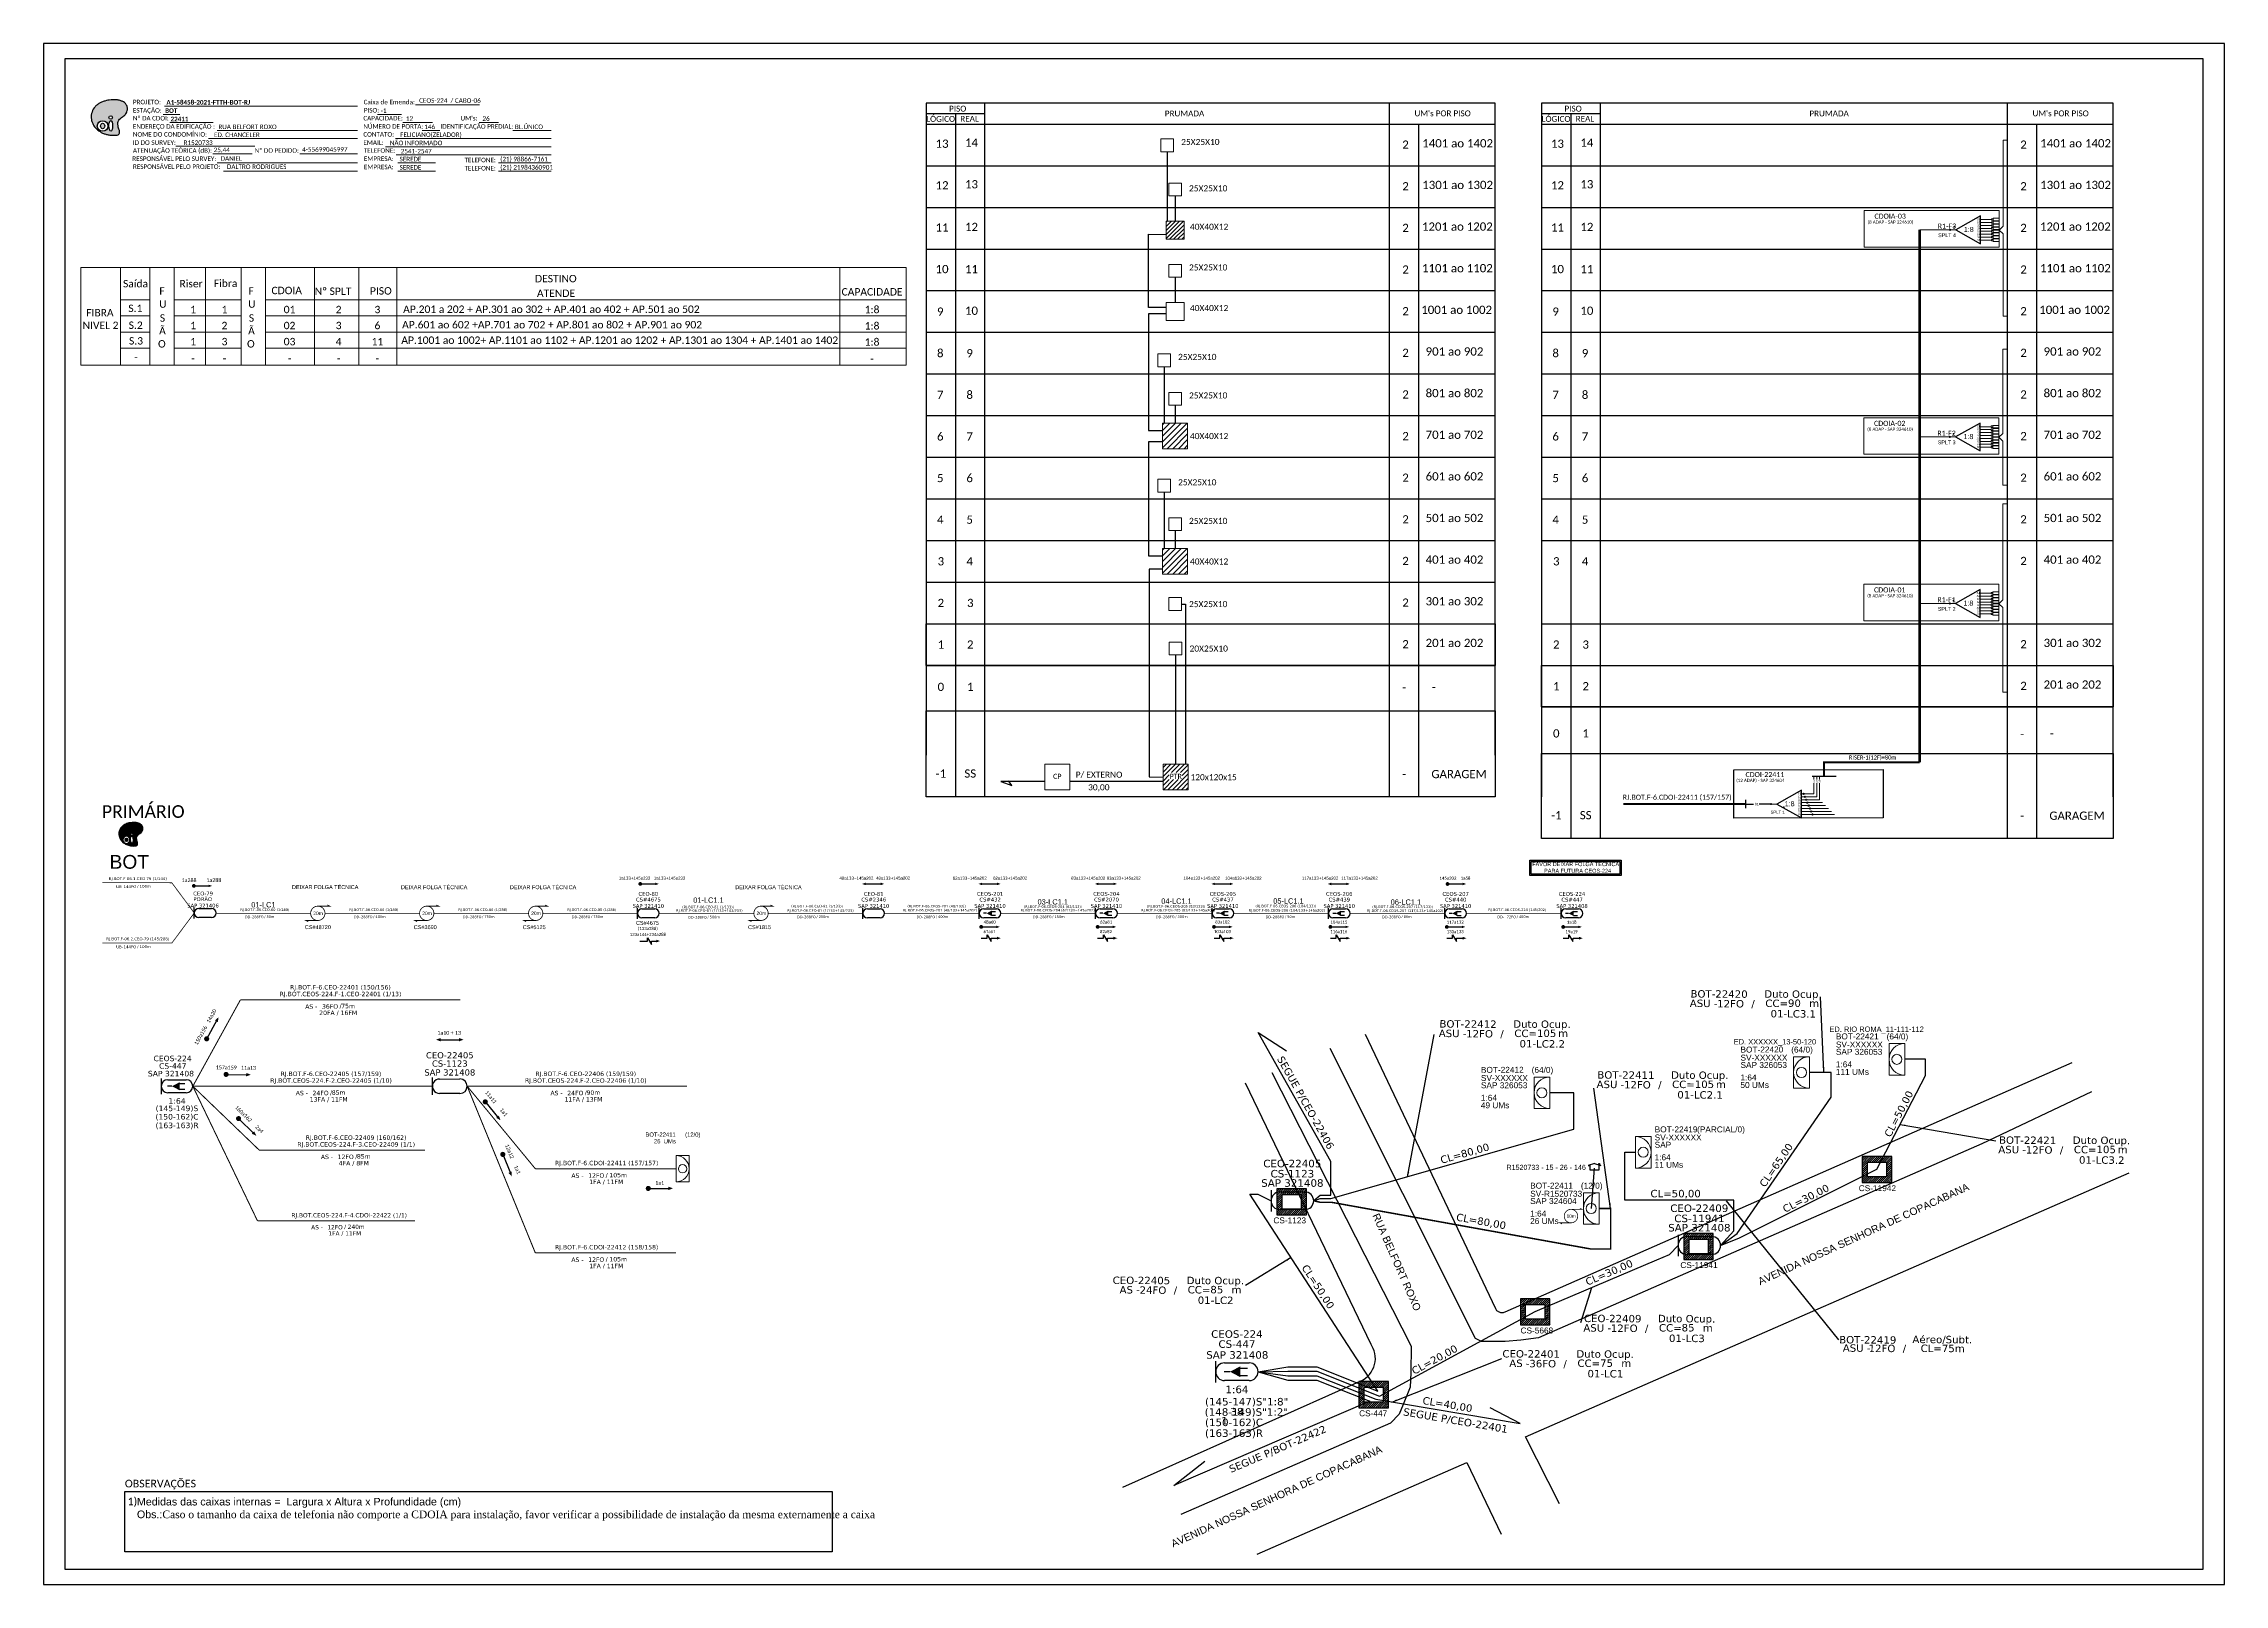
# Paper-space layout 'CDOI-22411' of a CAD drawing. Header units: metres, sheet in millimetres. Extents: x -439 to 402, y -851 to -257.
# The model-space entities are those that its viewports show. They can reach past a viewport. Long polylines and large blocks are cut down to what shows.
import ezdxf
from ezdxf.enums import TextEntityAlignment as Align

# ---------------------------------------------------------------- set-up
doc = ezdxf.new("R2010")
doc.units = ezdxf.units.M
doc.linetypes.add('ARILSUPP', pattern=[2.98, 1.42, -0.71, 0.14, -0.71])
for name, color, linetype, lineweight in [('(Notas)', 7, 'Continuous', 0), ("20.0-LEGENDA DOS CDO'S", 1, 'Continuous', 0), ('20.1-CDO_INTERIOR', 1, 'Continuous', 0), ('40.1-ETIQUETAS', 1, 'Continuous', 20), ('_NUMERAÇÃO_', 34, 'Continuous', 0)]:
    doc.layers.add(name, color=color, linetype=linetype, lineweight=lineweight)
for name, color, linetype in [('10.0-Cartográfico', 4, 'Continuous'), ('10.1-Caixas Subterrâneas', 5, 'Continuous'), ('20.4-CEO', 1, 'Continuous'), ('20.4-CEOS', 1, 'Continuous'), ('20.5-CABO AÉREO', 1, 'Continuous'), ('20.5-CEO', 1, 'Continuous'), ('CABO OPTICO EXISTENTE', 5, 'Continuous'), ('CAP a instalar', 1, 'Continuous'), ('celulas gpon', 7, 'Continuous'), ('CEO', 1, 'Continuous'), ('Folga', 1, 'Continuous'), ('label_cabos', 7, 'Continuous'), ('LC1', 3, 'Continuous'), ('Legenda', 1, 'Continuous'), ('Segmento de Logradouro Texto', 238, 'Continuous'), ('SETA', 7, 'Continuous'), ('surveys', 7, 'Continuous'), ('surveys legendas', 7, 'Continuous')]:
    doc.layers.add(name, color=color, linetype=linetype)
doc.layers.add('DROP DE CLIENTE', color=140, linetype='Continuous', plot=False)
doc.layers.add('EXTRA', color=50, linetype='Continuous', plot=False)
doc.styles.add('ARIAL', font='arial.ttf')
doc.styles.add('DIGICADE', font='arial.ttf')
doc.styles.add('siredit', font='verdana.ttf')
doc.styles.add('WMF-Calibri0', font='CALIBRI.TTF')
doc.styles.add('WMF-Calibri1', font='CALIBRIB.TTF')
doc.linetypes.add('FENCELINE1', pattern='A,0.25,-0.1,[133,ltypeshp.shx,S=0.1,R=0,X=-0.1,Y=0],-0.1,1', length=1.45)
doc.linetypes.add('RESERVA', pattern='A,0.5,-0.15,["RESERVA",Standard,S=0.18,R=0,X=0,Y=-0.1],-1.3', length=1.95)
doc.dimstyles.new('CC', dxfattribs={"dimtxt": 0.8, "dimasz": 2, "dimexe": 0.18, "dimexo": 0.0625, "dimgap": 0.09, "dimtad": 0, "dimdec": 0, "dimrnd": 1, "dimzin": 0, "dimdsep": 46, "dimtxsty": 'siredit', "dimblk": 'NONE', "dimcen": 0, "dimse1": 1, "dimse2": 1, "dimsd1": 1, "dimsd2": 1, "dimclrt": 7, "dimadec": 0, "dimazin": 0, "dimtfac": 1, "dimtdec": 0, "dimtofl": 0, "dimtmove": 0, "dimatfit": 3, "dimfxl": 0, "dimtolj": 1, "dimtzin": 0, "dimarcsym": 0})

# ---------------------------------------------------------------- blocks, each defined once
blk = doc.blocks.new('OI')
h = blk.add_hatch(color=40)
edge = h.paths.add_edge_path()
edge.add_spline(control_points=[(4.35, -0.67), (3.92, -0.99), (3.26, -1.5), (2.81, -2.59), (2.9, -3.5), (3.06, -4.27), (3.31, -4.85), (3.37, -5.39), (3.4, -5.88), (3.2, -6.4), (2.54, -6.61), (1.65, -6.63), (0.55, -6.67), (-0.56, -6.42), (-1.61, -6.14), (-2.77, -5.61), (-3.92, -4.77), (-4.89, -3.7), (-5.34, -2.65), (-5.6, -1.94), (-5.85, -0.96), (-5.71, 0.47), (-5.1, 2.02), (-4.14, 3.02), (-3.3, 3.61), (-2.37, 4.16), (-1.36, 4.44), (-0.56, 4.7), (0.79, 4.85), (2.24, 4.97), (3.79, 4.57), (4.67, 4.21), (5.44, 3.65), (5.76, 2.99), (6.03, 2.21), (6.01, 1.46), (5.72, 0.64), (5.31, 0.08), (4.88, -0.38), (4.51, -0.55), (4.35, -0.67)], knot_values=[0, 0, 0, 0, 1.60434, 2.417191, 3.427595, 4.282808, 4.776746, 5.304182, 5.888771, 6.258406, 6.858137, 7.79129, 8.986195, 10.124242, 11.187857, 12.242908, 13.953784, 15.414161, 16.515391, 17.349188, 17.675853, 19.552021, 21.515531, 22.568638, 23.63245, 24.621084, 25.782718, 26.745347, 27.142653, 29.870543, 31.004649, 31.921532, 32.709589, 33.801391, 34.042471, 35.192333, 35.971461, 36.628871, 37.254359, 37.836911, 37.836911, 37.836911, 37.836911], degree=3, periodic=0)
h.paths.add_polyline_path([(1.13, -0.87, -1), (-0.04, -0.87, -1)], flags=16)
edge = h.paths.add_edge_path(flags=16)
edge.add_ellipse((0.56, -3.59), major_axis=(-0.02, 1.71), ratio=0.361305, start_angle=0, end_angle=360)
h.paths.add_polyline_path([(-0.36, -3.62, -1), (-3.8, -3.62, -1)], flags=16)
edge = h.paths.add_edge_path(flags=0)
edge.add_ellipse((-2.08, -3.62), major_axis=(0, 0.885), ratio=0.758294, start_angle=0, end_angle=360)
at = {"color": 40}
for centre, radius in [((-2.08, -3.62), 1.72), ((0.54, -0.87), 0.587)]:
    blk.add_circle(centre, radius, dxfattribs=at)
blk.add_ellipse((-2.08, -3.62), major_axis=(0, 0.885), ratio=0.758294, start_param=-3.141592653589792, end_param=3.141592653589792, dxfattribs=at)
blk.add_ellipse((0.56, -3.59), major_axis=(-0.02, 1.71), ratio=0.361305, dxfattribs=at)
at = {"color": 40, "start_tangent": (-0.800898, -0.598801), "end_tangent": (-0.800898, -0.598801)}
blk.add_spline([(4.35, -0.67), (3.2, -1.78), (2.9, -2.54), (2.92, -3.55), (3.12, -4.38), (3.28, -4.85), (3.37, -5.37), (3.35, -5.95), (3.2, -6.29), (2.66, -6.55), (1.73, -6.63), (0.54, -6.62), (-0.58, -6.41), (-1.6, -6.11), (-2.56, -5.67), (-3.95, -4.67), (-4.89, -3.56), (-5.37, -2.56), (-5.64, -1.78), (-5.72, -1.46), (-5.63, 0.42), (-4.84, 2.22), (-4.13, 2.99), (-3.27, 3.62), (-2.4, 4.09), (-1.3, 4.47), (-0.37, 4.72), (0.02, 4.77), (2.75, 4.8), (3.85, 4.53), (4.69, 4.16), (5.31, 3.68), (5.85, 2.73), (5.93, 2.5), (5.94, 1.35), (5.67, 0.62), (5.29, 0.08), (4.84, -0.36), (4.35, -0.67)], degree=3, dxfattribs=at)
blk = doc.blocks.new('*U83')
at = {"layer": '20.4-CEOS', "color": 7, "style": 'siredit'}
for tag, p in [('FIBRAS_SPLITTER', (0, 0)), ('FIBRAS_TOP_C', (0, -4.13)), ('RESERVA_FINAIS', (0, -5.46))]:
    blk.add_attdef(tag, p, '', height=1.01, dxfattribs=at)
for tag, p, flags in [('ID_ATIVIDADE', (0, -6.77), 3), ('QTDE', (0, -9.4), 1), ('FATOR', (0, -8.09), 1), ('FID', (0, -10.71), 1)]:
    blk.add_attdef(tag, p, '', height=1.01, dxfattribs=dict(at, flags=flags))
blk = doc.blocks.new('*U77')
at = {"layer": '20.4-CEOS', "color": 7, "style": 'siredit'}
blk.add_attdef('FIBRAS_SPLITTER', (0, 0), '', height=1.01, dxfattribs=at)
for tag, p, flags in [('ID_ATIVIDADE', (0, -1.48), 3), ('FATOR', (0, -2.79), 1), ('QTDE', (0, -4.11), 1), ('FID', (0, -5.42), 1)]:
    blk.add_attdef(tag, p, '', height=1.01, dxfattribs=dict(at, flags=flags))
blk = doc.blocks.new('*X71')
at = {"color": 0, "linetype": 'Continuous'}
for p, q in [((-1.25, 0.34099), (-0.49099, 1.1)), ((-1.25, 0.517767), (-0.667767, 1.1)), ((-1.25, 0.694544), (-0.844544, 1.1)), ((-1.25, 0.87132), (-1.02132, 1.1)), ((-1.25, 1.048097), (-1.198097, 1.1)), ((-1.25, 0.164214), (-0.8035, 0.610714)), ((-1.25, -0.012563), (-0.8035, 0.433937)), ((-1.25, -0.18934), (-0.8035, 0.25716)), ((-1.25, -0.366117), (-0.8035, 0.080383)), ((-0.789214, 0.625), (-0.314214, 1.1)), ((-0.612437, 0.625), (-0.137437, 1.1)), ((-0.43566, 0.625), (0.03934, 1.1)), ((-0.258883, 0.625), (0.216117, 1.1)), ((-0.082107, 0.625), (0.392893, 1.1)), ((0.09467, 0.625), (0.56967, 1.1)), ((0.271447, 0.625), (0.746447, 1.1)), ((0.448223, 0.625), (0.923223, 1.1)), ((0.625, 0.625), (1.1, 1.1)), ((0.801777, 0.625), (1.25, 1.073223)), ((0.8035, 0.449947), (1.25, 0.896447)), ((0.8035, 0.27317), (1.25, 0.71967)), ((0.8035, 0.096393), (1.25, 0.542893)), ((0.8035, -0.080383), (1.25, 0.366117)), ((0.8035, -0.25716), (1.25, 0.18934)), ((0.8035, -0.433937), (1.25, 0.012563)), ((-1.25, -0.542893), (-0.8035, -0.096393)), ((-1.25, -0.71967), (-0.8035, -0.27317)), ((-1.25, -0.896447), (-0.8035, -0.449947)), ((-1.25, -1.073223), (-0.801777, -0.625)), ((-1.1, -1.1), (-0.625, -0.625)), ((-0.923223, -1.1), (-0.448223, -0.625)), ((-0.746447, -1.1), (-0.271447, -0.625)), ((-0.56967, -1.1), (-0.09467, -0.625)), ((-0.392893, -1.1), (0.082107, -0.625)), ((-0.216117, -1.1), (0.258883, -0.625)), ((-0.03934, -1.1), (0.43566, -0.625)), ((0.137437, -1.1), (0.612437, -0.625)), ((0.314214, -1.1), (0.789214, -0.625)), ((0.49099, -1.1), (1.25, -0.34099)), ((0.667767, -1.1), (1.25, -0.517767)), ((0.8035, -0.610714), (1.25, -0.164214)), ((0.844544, -1.1), (1.25, -0.694544)), ((1.02132, -1.1), (1.25, -0.87132)), ((1.198097, -1.1), (1.25, -1.048097))]:
    blk.add_line(p, q, dxfattribs=at)
blk = doc.blocks.new('MANHOLE_MQ')
at = {"color": 0, "linetype": 'Continuous'}
for p, q in [((0.00000623, 0.00000569), (-0.00000627, 0.00000569)), ((-0.00000627, 0.00000569), (-0.00000627, -0.00000531)), ((-0.00000404, 0.00000331), (0.00000399, 0.00000331)), ((-0.00000404, -0.00000294), (-0.00000404, 0.00000331)), ((0.00000399, 0.00000331), (0.00000399, -0.00000294)), ((0.00000623, -0.00000531), (0.00000623, 0.00000569)), ((-0.00000627, -0.00000531), (0.00000623, -0.00000531)), ((0.00000399, -0.00000294), (-0.00000404, -0.00000294)), ((0.00000399, -0.00000294), (0.00000399, -0.00000294))]:
    blk.add_line(p, q, dxfattribs=at)
at = {"color": 0, "linetype": 'Continuous', "xscale": 5e-06, "yscale": 5e-06, "zscale": 1e-05}
blk.add_blockref('*X71', (-0.00000002, 0.00000019), dxfattribs=at)
blk = doc.blocks.new('Inst CB DT OCUP CFOA-SM-AS-80-TS-36')
at = {"layer": 'label_cabos', "color": 0, "style": 'siredit'}
for tag, flags, p in [('ID_ATIVIDADE', 3, (1.31, 2.67)), ('FATOR', 1, (11.56, 2.55))]:
    blk.add_attdef(tag, text='', height=1, rotation=359.69, dxfattribs=dict(at, flags=flags)).set_placement(p, align=Align.MIDDLE_CENTER)
for tag, p in [('TIPO_CABO', (1.76, 0)), ('DESTINO_CABO', (3.13, 1.26)), ('CABO', (4.69, -0.05)), ('/', (7.71, -0.05)), ('LANCE', (10.91, 0)), ('TIPO_CABO', (13.11, 1.24)), ('UND', (15.96, 0)), ('FID', (13.15, -1.41))]:
    blk.add_attdef(tag, text='', height=1, rotation=359.69, dxfattribs=at).set_placement(p, align=Align.MIDDLE_CENTER)
blk.add_attdef('QTDE', (12.43, -0.47), '', height=1, rotation=359.69, dxfattribs=at)
blk = doc.blocks.new('_None')
blk = doc.blocks.new('Inst CB DT OCUP CFOA-SM-AS-80-TS-24')
at = {"layer": 'label_cabos', "color": 0, "style": 'siredit'}
for tag, flags, p in [('ID_ATIVIDADE', 3, (1.31, 2.67)), ('FATOR', 1, (11.56, 2.55))]:
    blk.add_attdef(tag, text='', height=1, rotation=359.69, dxfattribs=dict(at, flags=flags)).set_placement(p, align=Align.MIDDLE_CENTER)
for tag, p in [('TIPO_CABO', (1.76, 0)), ('DESTINO_CABO', (3.13, 1.26)), ('CABO', (4.69, -0.05)), ('/', (7.71, -0.05)), ('LANCE', (10.91, 0)), ('TIPO_CABO', (13.11, 1.24)), ('UND', (15.96, 0)), ('FID', (13.15, -1.41))]:
    blk.add_attdef(tag, text='', height=1, rotation=359.69, dxfattribs=at).set_placement(p, align=Align.MIDDLE_CENTER)
blk.add_attdef('QTDE', (12.43, -0.47), '', height=1, rotation=359.69, dxfattribs=at)
blk = doc.blocks.new('Inst CB DT OCUP CFOA-SM-ASU-120-S-12')
at = {"layer": 'label_cabos', "color": 0, "style": 'siredit'}
for tag, flags, p in [('ID_ATIVIDADE', 3, (1.31, 2.67)), ('FATOR', 1, (11.56, 2.55))]:
    blk.add_attdef(tag, text='', height=1, rotation=359.69, dxfattribs=dict(at, flags=flags)).set_placement(p, align=Align.MIDDLE_CENTER)
for tag, p in [('TIPO_CABO', (1.26, 0)), ('DESTINO_CABO', (3.13, 1.26)), ('CABO', (4.69, -0.05)), ('/', (7.71, -0.05)), ('LANCE', (10.91, 0)), ('TIPO_CABO', (13.11, 1.24)), ('UND', (15.96, 0)), ('FID', (13.15, -1.41))]:
    blk.add_attdef(tag, text='', height=1, rotation=359.69, dxfattribs=at).set_placement(p, align=Align.MIDDLE_CENTER)
blk.add_attdef('QTDE', (12.43, -0.47), '', height=1, rotation=359.69, dxfattribs=at)
blk = doc.blocks.new('LEGENDA DOS CABOS')
at = {"layer": 'EXTRA', "color": 0, "style": 'siredit'}
for tag, p in [('ID', (4.6, 0.97)), ('XX', (9.03, 0.97))]:
    blk.add_attdef(tag, text='', height=0.48, rotation=359.69, dxfattribs=at).set_placement(p, align=Align.MIDDLE_CENTER)
at = {"layer": 'Legenda', "color": 0, "style": 'siredit'}
for tag, p in [('TIPO_CABO', (1.31, 0)), ('CABO', (4.69, -0.05)), ('/', (6.81, -0.05)), ('METROS', (10.03, -0.05))]:
    blk.add_attdef(tag, text='', height=0.8, rotation=359.69, dxfattribs=at).set_placement(p, align=Align.MIDDLE_CENTER)
blk = doc.blocks.new('SPLITTER_')
blk.add_point((0, 0))
at = {"style": 'ARIAL', "flags": 4}
blk.add_attdef('SPLT', (0, -3.3), '', height=1.5, dxfattribs=at)
blk = doc.blocks.new('SPLT_1-8_DIV_DIR')
h = blk.add_hatch(color=3)
h.dxf.hatch_style = 1
edge = h.paths.add_edge_path()
edge.add_arc((12.77, 4.04), 0.242, 0, 360)
h = blk.add_hatch(color=3)
h.dxf.hatch_style = 1
edge = h.paths.add_edge_path()
edge.add_arc((13.27, 2.88), 0.242, 0, 360)
h = blk.add_hatch(color=3)
h.dxf.hatch_style = 1
edge = h.paths.add_edge_path()
edge.add_arc((13.77, 1.73), 0.242, 0, 360)
h = blk.add_hatch(color=3)
h.dxf.hatch_style = 1
edge = h.paths.add_edge_path()
edge.add_arc((14.27, 0.58), 0.242, 0, 360)
h = blk.add_hatch(color=3)
h.dxf.hatch_style = 1
edge = h.paths.add_edge_path()
edge.add_arc((14.77, -0.58), 0.242, 0, 360)
h = blk.add_hatch(color=3)
h.dxf.hatch_style = 1
edge = h.paths.add_edge_path()
edge.add_arc((15.27, -1.73), 0.242, 0, 360)
h = blk.add_hatch(color=3)
h.dxf.hatch_style = 1
edge = h.paths.add_edge_path()
edge.add_arc((15.77, -2.88), 0.242, 0, 360)
h = blk.add_hatch(color=3)
h.dxf.hatch_style = 1
edge = h.paths.add_edge_path()
edge.add_arc((16.27, -4.04), 0.242, 0, 360)
at = {"color": 1, "lineweight": 0}
blk.add_lwpolyline([(2.22, 0), (0, 0)], dxfattribs=at)
at = {"color": 1}
blk.add_lwpolyline([(11.89, 5.45), (2.22, 0), (11.89, -5.45), (11.89, 5.45)], dxfattribs=at)
at = {"color": 7, "lineweight": 0}
for points in [[(12.77, 4.04), (11.89, 4.04)], [(11.89, 2.88), (13.27, 2.88)], [(11.89, 1.73), (13.77, 1.73)], [(11.89, 0.58), (14.27, 0.58)], [(11.89, -0.58), (14.77, -0.58)], [(11.89, -1.73), (15.27, -1.73)], [(11.89, -2.88), (15.77, -2.88)], [(11.89, -4.04), (16.27, -4.04)]]:
    blk.add_lwpolyline(points, dxfattribs=at)
at = {"color": 3}
for centre in [(12.77, 4.04), (13.27, 2.88), (13.77, 1.73), (14.27, 0.58), (14.77, -0.58), (15.27, -1.73), (15.77, -2.88), (16.27, -4.04)]:
    blk.add_circle(centre, 0.242, dxfattribs=at)
at = {"color": 1, "style": 'ARIAL'}
for s, height, p in [('1:8', 2, (5.35, -0.85)), ('S1', 0.75, (10.52, 3.77)), ('S2', 0.75, (10.52, 2.58)), ('S3', 0.75, (10.52, 1.37)), ('S4', 0.75, (10.52, 0.19)), ('S5', 0.75, (10.52, -1.02)), ('S6', 0.75, (10.52, -2.14)), ('S7', 0.75, (10.52, -3.24)), ('S8', 0.75, (10.52, -4.36))]:
    blk.add_text(s, height=height, dxfattribs=at).set_placement(p)
blk = doc.blocks.new('SPLT_1-8_SC-APC')
at = {"color": 1, "lineweight": 0}
blk.add_lwpolyline([(-17.04, -7.55), (-19.26, -7.55)], dxfattribs=at)
at = {"color": 1}
blk.add_lwpolyline([(-7.37, -2.1), (-17.04, -7.55), (-7.37, -13), (-7.37, -2.1)], dxfattribs=at)
at = {"color": 3, "lineweight": 0}
for points in [[(-2.99, -3.51), (-7.37, -3.51)], [(-7.37, -4.66), (-2.99, -4.66)], [(-7.37, -5.82), (-2.99, -5.82)], [(-7.37, -6.97), (-2.99, -6.97)], [(-7.37, -8.12), (-2.99, -8.12)], [(-2.41, -3.02), (-2.41, -4)], [(-2.41, -3.02), (0, -3.02)], [(-2.41, -4), (0, -4)], [(-2.41, -4.17), (-2.41, -5.16)], [(-2.41, -4.17), (0, -4.17)], [(-2.41, -5.16), (0, -5.16)], [(-2.41, -5.32), (-2.41, -6.31)], [(-2.41, -5.32), (0, -5.32)], [(-2.41, -6.31), (0, -6.31)], [(-2.41, -6.48), (-2.41, -7.46)], [(-2.41, -6.48), (0, -6.48)], [(-2.41, -7.46), (0, -7.46)], [(-2.41, -7.63), (-2.41, -8.62)], [(-2.41, -7.63), (0, -7.63)], [(-7.37, -9.28), (-2.99, -9.28)], [(-7.37, -10.43), (-2.99, -10.43)], [(-7.37, -11.58), (-2.99, -11.58)], [(-2.41, -8.62), (0, -8.62)], [(-2.41, -8.78), (-2.41, -9.77)], [(-2.41, -8.78), (0, -8.78)], [(-2.41, -9.77), (0, -9.77)], [(-2.41, -9.94), (-2.41, -10.92)], [(-2.41, -9.94), (0, -9.94)], [(-2.41, -10.92), (0, -10.92)], [(-2.41, -11.09), (-2.41, -12.08)], [(-2.41, -11.09), (0, -11.09)], [(-2.41, -12.08), (0, -12.08)]]:
    blk.add_lwpolyline(points, dxfattribs=at)
for points in [[(-2.99, -3.22), (-2.41, -3.22), (-2.41, -3.8), (-2.99, -3.8)], [(-2.99, -4.38), (-2.41, -4.38), (-2.41, -4.95), (-2.99, -4.95)], [(-2.99, -5.53), (-2.41, -5.53), (-2.41, -6.1), (-2.99, -6.1)], [(-2.99, -6.68), (-2.41, -6.68), (-2.41, -7.26), (-2.99, -7.26)], [(-2.99, -7.84), (-2.41, -7.84), (-2.41, -8.41), (-2.99, -8.41)], [(-2.99, -8.99), (-2.41, -8.99), (-2.41, -9.56), (-2.99, -9.56)], [(-2.99, -10.14), (-2.41, -10.14), (-2.41, -10.72), (-2.99, -10.72)], [(-2.99, -11.3), (-2.41, -11.3), (-2.41, -11.87), (-2.99, -11.87)]]:
    blk.add_lwpolyline(points, close=True, dxfattribs=at)
at = {"color": 1, "style": 'ARIAL'}
for s, height, p in [('1:8', 2, (-13.91, -8.4)), ('S1', 0.75, (-8.74, -3.78)), ('S2', 0.75, (-8.74, -4.97)), ('S3', 0.75, (-8.74, -6.18)), ('S4', 0.75, (-8.74, -7.36)), ('S5', 0.75, (-8.74, -8.57)), ('S6', 0.75, (-8.74, -9.69)), ('S7', 0.75, (-8.74, -10.78)), ('S8', 0.75, (-8.74, -11.9))]:
    blk.add_text(s, height=height, dxfattribs=at).set_placement(p)
blk = doc.blocks.new('SPLITTER FUTURO')
blk.add_point((0, 0))
at = {"style": 'ARIAL', "text_generation_flag": 6, "flags": 4}
for tag, p, height in [('SPLT', (-6.22, -4.1), 1.5), ('INSTAL.', (-6.25, -6.09), 1.25)]:
    blk.add_attdef(tag, p, '', height=height, rotation=180, dxfattribs=at)
blk = doc.blocks.new('A$C07E14978')
at = {"layer": 'Folga', "color": 0, "const_width": 0.137}
for points in [[(2.23, 0.28), (0.03, 0.28), (0.47, 0.06)], [(2.23, 2.92), (4.42, 2.92), (3.98, 3.13)]]:
    blk.add_lwpolyline(points, dxfattribs=at)
at = {"layer": 'Folga', "color": 0, "const_width": 0.146}
blk.add_lwpolyline([(2.23, 2.92, 1.000012), (2.23, 0.28, 0.999978)], format="xyb", close=True, dxfattribs=at)
at = {"layer": 'Folga', "color": 0}
blk.add_text('10m', height=0.659, dxfattribs=at).set_placement((1.38, 1.27))

msp = doc.modelspace()

# ---------------------------------------------------------------- hatches: boundary and pattern name
at = {"lineweight": 0}
h = msp.add_hatch(color=3, dxfattribs=at)
h.dxf.hatch_style = 1
edge = h.paths.add_edge_path()
edge.add_arc((-544.48, 26.91), 0.242, 0, 360)
h = msp.add_hatch(color=3, dxfattribs=at)
h.dxf.hatch_style = 1
edge = h.paths.add_edge_path()
edge.add_arc((-544.64, -54.54), 0.242, 0, 360)
h = msp.add_hatch(color=3, dxfattribs=at)
h.dxf.hatch_style = 1
edge = h.paths.add_edge_path()
edge.add_arc((-544.64, -120.03), 0.242, 0, 360)
h = msp.add_hatch()
h.set_pattern_fill('ANSI31', color=1, scale=10, style=0)
h.set_pattern_definition([(45, (-1467.6277, -578.8553), (-0.8838835, 0.8838835), [])])
h.paths.add_polyline_path([(-854.15, -193.28), (-844.25, -193.28), (-844.25, -183.23), (-854.15, -183.23)])
h.paths.add_polyline_path([(-851.73, -189.24), (-846.68, -189.24), (-846.68, -186.51), (-851.73, -186.51)], flags=16)
h = msp.add_hatch(color=3)
h.dxf.hatch_style = 1
edge = h.paths.add_edge_path()
edge.add_arc((-614.95, -198.92), 0.205, 0, 360)
h = msp.add_hatch(color=7)
edge = h.paths.add_edge_path()
edge.add_spline(control_points=[(-1256.73, -210.58), (-1257.07, -210.84), (-1257.6, -211.25), (-1257.96, -212.13), (-1257.89, -212.86), (-1257.76, -213.48), (-1257.55, -213.95), (-1257.5, -214.38), (-1257.48, -214.77), (-1257.64, -215.19), (-1258.17, -215.36), (-1258.89, -215.38), (-1259.77, -215.42), (-1260.67, -215.22), (-1261.51, -214.99), (-1262.45, -214.57), (-1263.37, -213.9), (-1264.15, -213.04), (-1264.52, -212.19), (-1264.73, -211.63), (-1264.93, -210.83), (-1264.82, -209.69), (-1264.33, -208.44), (-1263.57, -207.64), (-1262.89, -207.15), (-1262.14, -206.71), (-1261.34, -206.48), (-1260.69, -206.27), (-1259.6, -206.15), (-1258.44, -206.05), (-1257.19, -206.37), (-1256.49, -206.66), (-1255.87, -207.1), (-1255.6, -207.63), (-1255.38, -208.26), (-1255.4, -208.87), (-1255.63, -209.53), (-1255.96, -209.98), (-1256.31, -210.34), (-1256.6, -210.49), (-1256.73, -210.58)], knot_values=[0, 0, 0, 0, 1.60434, 2.417191, 3.427595, 4.282808, 4.776746, 5.304182, 5.888771, 6.258406, 6.858137, 7.79129, 8.986195, 10.124242, 11.187857, 12.242908, 13.953784, 15.414161, 16.515391, 17.349188, 17.675853, 19.552021, 21.515531, 22.568638, 23.63245, 24.621084, 25.782718, 26.745347, 27.142653, 29.870543, 31.004649, 31.921532, 32.709589, 33.801391, 34.042471, 35.192333, 35.971461, 36.628871, 37.254359, 37.836911, 37.836911, 37.836911, 37.836911], degree=3, periodic=0)
edge = h.paths.add_edge_path(flags=16)
edge.add_ellipse((-1259.79, -210.75), major_axis=(0.334, 0.334), ratio=1, start_angle=135.15329, end_angle=315.15329, ccw=False)
edge.add_ellipse((-1259.79, -210.75), major_axis=(0.334, 0.334), ratio=1, start_angle=-44.84671, end_angle=135.15329, ccw=False)
edge = h.paths.add_edge_path(flags=16)
edge.add_ellipse((-1259.77, -212.94), major_axis=(-0.02, 1.38), ratio=0.361305, start_angle=0, end_angle=360)
edge = h.paths.add_edge_path(flags=16)
edge.add_ellipse((-1261.89, -212.97), major_axis=(0.977, 0.977), ratio=1, start_angle=135.15329, end_angle=315.15329, ccw=False)
edge.add_ellipse((-1261.89, -212.97), major_axis=(0.977, 0.977), ratio=1, start_angle=-44.84671, end_angle=135.15329, ccw=False)
edge = h.paths.add_edge_path(flags=0)
edge.add_ellipse((-1261.89, -212.97), major_axis=(-0.002, 0.711), ratio=0.758294, start_angle=0, end_angle=360)

# ---------------------------------------------------------------- linework, layer by layer
at = {"layer": '(Notas)', "lineweight": 0}
for p, q in [((-1264.25, -26.27), (-1264.25, 12.1)), ((-1252.72, -26.27), (-1252.72, 12.1)), ((-1243.08, -26.27), (-1243.08, 12.1)), ((-1230.74, -26.27), (-1230.74, 12.1)), ((-1216.71, -26.27), (-1216.71, 12.1)), ((-1207.25, -26.27), (-1207.25, 12.1)), ((-1187.94, -26.27), (-1187.94, 12.1)), ((-1170.46, -26.27), (-1170.46, 12.1)), ((-1155.55, -26.27), (-1155.55, 12.1)), ((-981.24, -26.27), (-981.24, 12.1))]:
    msp.add_line(p, q, dxfattribs=at)
msp.add_lwpolyline([(-955.24, 12.1), (-955.24, -26.27)], dxfattribs=at)
for p, q in [((-947.32, 68.48), (-947.32, -179.65)), ((-723.55, -179.65), (-723.55, 68.48)), ((-705.25, 68.48), (-705.25, -196.02)), ((-480.46, -196.02), (-480.46, 68.48))]:
    msp.add_line(p, q)
at = {"color": 1, "linetype": 'Continuous'}
for p, q in [((-852.95, 29.88), (-852.47, 30.36)), ((-852.95, 28.27), (-850.86, 30.36)), ((-852.95, 26.67), (-849.26, 30.36)), ((-852.95, 25.06), (-847.65, 30.36)), ((-852.95, 23.46), (-846.05, 30.36)), ((-851.62, 23.18), (-845.87, 28.93)), ((-850.02, 23.18), (-845.87, 27.33)), ((-848.41, 23.18), (-845.87, 25.72)), ((-846.81, 23.18), (-845.87, 24.12)), ((-854.36, -49.78), (-853.69, -49.11)), ((-854.36, -52.02), (-851.44, -49.11)), ((-854.36, -54.27), (-849.2, -49.11)), ((-854.36, -56.51), (-846.95, -49.11)), ((-854.36, -58.76), (-844.71, -49.11)), ((-852.51, -59.15), (-844.46, -51.1)), ((-850.26, -59.15), (-844.46, -53.34)), ((-848.02, -59.15), (-844.46, -55.59)), ((-845.77, -59.15), (-844.46, -57.83)), ((-854.36, -99.09), (-853.69, -98.42)), ((-854.36, -101.33), (-851.44, -98.42)), ((-854.36, -103.58), (-849.2, -98.42)), ((-854.36, -105.82), (-846.95, -98.42)), ((-854.36, -108.07), (-844.71, -98.42)), ((-852.51, -108.46), (-844.46, -100.41)), ((-850.26, -108.46), (-844.46, -102.65)), ((-848.02, -108.46), (-844.46, -104.9)), ((-845.77, -108.46), (-844.46, -107.14))]:
    msp.add_line(p, q, dxfattribs=at)
at = {"color": 5, "lineweight": 0}
for p, q in [((-544.48, 26.91), (-556.5, 26.91)), ((-544.64, -54.54), (-556.66, -54.54)), ((-544.64, -120.03), (-556.66, -120.03))]:
    msp.add_line(p, q, dxfattribs=at)
at = {"color": 8, "linetype": 'RESERVA', "lineweight": 0}
for p, q in [((-600.44, -198.34), (-594.7, -198.34)), ((-599.94, -199.5), (-593.55, -199.5)), ((-599.44, -200.65), (-592.39, -200.65)), ((-598.94, -201.8), (-591.23, -201.8)), ((-598.44, -202.96), (-590.08, -202.96))]:
    msp.add_line(p, q, dxfattribs=at)
at = {"color": 0}
for p, q in [((-1262.5, -469.23), (-984.25, -469.23)), ((-1262.5, -492.93), (-1262.5, -469.23)), ((-984.25, -469.23), (-984.25, -492.93)), ((-984.25, -492.93), (-1262.5, -492.93))]:
    msp.add_line(p, q, dxfattribs=at)
msp.add_lwpolyline([(-1286.07, -499.81), (-445.07, -499.81), (-445.07, 94.19), (-1286.07, 94.19)], close=True)
at = {"color": 7, "lineweight": 0}
for points in [[(-1247.47, 72.24), (-1240.92, 72.24)], [(-1246.96, 75.52), (-1170.98, 75.52)], [(-1244.81, 69.17), (-1227.84, 69.17)], [(-1163.19, 72.28), (-1153.71, 72.28)], [(-1153.14, 69.17), (-1141.52, 69.17)], [(-1148.15, 76.01), (-1123.01, 76.01)], [(-1123.2, 69.17), (-1115.53, 69.17)], [(-1229.65, 62.82), (-1170.98, 62.82)], [(-1226.24, 65.93), (-1170.98, 65.93)], [(-1156.02, 62.82), (-1094.8, 62.82)], [(-1145.56, 65.93), (-1138.61, 65.93)], [(-1109.86, 65.93), (-1094.82, 65.93)], [(-1242.49, 59.75), (-1211.44, 59.75)], [(-1227.96, 56.79), (-1212.45, 56.79)], [(-1226.24, 53.23), (-1170.98, 53.23)], [(-1193.73, 56.79), (-1170.96, 56.79)], [(-1160.06, 59.58), (-1094.8, 59.58)], [(-1155.78, 56.34), (-1094.8, 56.34)], [(-1155.17, 53.23), (-1140.37, 53.23)], [(-1115.57, 53.23), (-1094.8, 53.23)], [(-1223.75, 49.99), (-1170.98, 49.99)], [(-1155.17, 49.99), (-1140.37, 49.99)], [(-1115.57, 49.99), (-1094.8, 49.99)]]:
    msp.add_lwpolyline(points, dxfattribs=at)
at = {"color": 0}
for points in [[(-723.55, 76.71), (-947.32, 76.71)], [(-947.32, 72.6), (-924.18, 72.6)], [(-480.46, 76.71), (-705.25, 76.71)], [(-705.25, 72.6), (-682.11, 72.6)], [(-947.32, 68.48), (-723.55, 68.48)], [(-705.25, 68.48), (-480.46, 68.48)]]:
    msp.add_lwpolyline(points, dxfattribs=at)
for points in [[(-947.32, 76.71), (-947.32, 68.48)], [(-935.75, 72.6), (-935.75, 68.48)], [(-924.18, 68.48), (-924.18, 76.71)], [(-765.14, 76.71), (-765.14, 68.48)], [(-723.55, 68.48), (-723.55, 76.71)], [(-705.25, 76.71), (-705.25, 68.48)], [(-693.68, 72.6), (-693.68, 68.48)], [(-682.11, 68.48), (-682.11, 76.71)], [(-522.05, 76.71), (-522.05, 68.48)], [(-480.46, 68.48), (-480.46, 76.71)], [(-947.32, 68.48), (-723.55, 68.48)], [(-947.32, 68.48), (-723.55, 68.48)], [(-935.75, 68.48), (-935.75, -196.02)], [(-924.18, -196.02), (-924.18, 68.48)], [(-765.14, 68.48), (-765.14, -196.02)], [(-753.56, -196.02), (-753.56, 68.48)], [(-705.25, 68.48), (-480.46, 68.48)], [(-705.25, 68.48), (-480.46, 68.48)], [(-693.68, 68.48), (-693.68, -212.4)], [(-682.11, -212.4), (-682.11, 68.48)], [(-522.05, 68.48), (-522.05, -212.4)], [(-510.48, -212.4), (-510.48, 68.48)], [(-947.32, 52.11), (-723.55, 52.11)], [(-705.25, 52.11), (-480.46, 52.11)], [(-947.32, 35.74), (-723.55, 35.74)], [(-705.25, 35.74), (-480.46, 35.74)], [(-947.32, 19.37), (-723.55, 19.37)], [(-705.25, 19.37), (-480.46, 19.37)], [(-947.32, 3), (-723.55, 3)], [(-705.25, 3), (-480.46, 3)], [(-947.32, -13.38), (-723.55, -13.38)], [(-705.25, -13.38), (-480.46, -13.38)], [(-947.32, -29.75), (-723.55, -29.75)], [(-705.25, -29.75), (-480.46, -29.75)], [(-947.32, -46.12), (-723.55, -46.12)], [(-705.25, -46.12), (-480.46, -46.12)], [(-947.32, -62.49), (-723.55, -62.49)], [(-705.25, -62.49), (-480.46, -62.49)], [(-947.32, -78.86), (-723.55, -78.86)], [(-705.25, -78.86), (-480.46, -78.86)], [(-947.32, -95.23), (-723.55, -95.23)], [(-705.25, -95.23), (-480.46, -95.23)], [(-947.32, -111.61), (-723.55, -111.61)], [(-947.32, -127.98), (-723.55, -127.98)], [(-705.25, -127.98), (-480.46, -127.98)], [(-947.32, -144.35), (-723.55, -144.35)], [(-705.25, -144.35), (-480.46, -144.35)], [(-705.25, -160.72), (-480.46, -160.72)]]:
    msp.add_lwpolyline(points)
at = {"lineweight": 0}
for points in [[(-850.01, 62.7), (-854.97, 62.7), (-854.97, 57.63), (-850.01, 57.63)], [(-846.93, 45.32), (-851.9, 45.32), (-851.9, 40.25), (-846.93, 40.25)], [(-846.93, 13.33), (-851.9, 13.33), (-851.9, 8.26), (-846.93, 8.26)], [(-851.23, -21.84), (-856.19, -21.84), (-856.19, -26.91), (-851.23, -26.91)], [(-846.93, -37.01), (-851.9, -37.01), (-851.9, -42.08), (-846.93, -42.08)], [(-851.23, -71.15), (-856.19, -71.15), (-856.19, -76.22), (-851.23, -76.22)], [(-846.93, -86.32), (-851.9, -86.32), (-851.9, -91.39), (-846.93, -91.39)], [(-846.93, -117.71), (-851.9, -117.71), (-851.9, -122.78), (-846.93, -122.78)], [(-846.72, -135.18), (-851.68, -135.18), (-851.68, -140.25), (-846.72, -140.25)]]:
    msp.add_lwpolyline(points, close=True, dxfattribs=at)
at = {"color": 3, "lineweight": 0}
for points in [[(-522.05, -7.04), (-523.7, -7.04), (-523.7, 25.3), (-525.27, 26.81), (-523.7, 28.32), (-523.7, 62.16), (-522.05, 62.16)], [(-522.21, -73.45), (-523.86, -73.45), (-523.86, -56.15), (-525.43, -54.64), (-523.86, -53.14), (-523.86, -20.06), (-522.21, -20.06)], [(-522.21, -154.93), (-523.86, -154.93), (-523.86, -121.64), (-525.43, -120.13), (-523.86, -118.62), (-523.86, -80.88), (-522.21, -80.88)]]:
    msp.add_lwpolyline(points, dxfattribs=at)
at = {"color": 3}
for points in [[(-852.49, 57.63), (-852.47, 30.36)], [(-849.42, 40.25), (-849.41, 30.36)], [(-852.95, -3.69), (-859.84, -3.69), (-859.84, 25.14), (-852.95, 25.06)], [(-849.42, 8.26), (-849.41, -1.63)], [(-852.95, -6.06), (-859.82, -6.06), (-859.82, -52.01), (-854.36, -52.02)], [(-853.71, -26.91), (-853.69, -49.11)], [(-849.42, -42.08), (-849.41, -49.11)], [(-854.57, -56.4), (-859.82, -56.4), (-859.82, -101.32), (-854.36, -101.33)], [(-853.71, -76.22), (-853.69, -98.42)], [(-849.42, -91.39), (-849.41, -98.42)], [(-854.36, -106.49), (-859.61, -106.49), (-859.61, -188.24), (-854.15, -188.26)], [(-846.93, -120.25), (-845.36, -120.25), (-845.26, -183.23)], [(-849.2, -140.25), (-849.2, -183.23)], [(-624.93, -198.92), (-621.84, -198.92)], [(-614.95, -198.92), (-619.69, -198.92)]]:
    msp.add_lwpolyline(points, dxfattribs=at)
at = {"color": 1, "lineweight": 0}
for points in [[(-578.34, 34.46), (-525.22, 34.46), (-525.22, 20.14), (-578.34, 20.14)], [(-845.87, 30.36), (-852.95, 30.36), (-852.95, 23.18), (-845.87, 23.18)], [(-844.46, -49.11), (-854.36, -49.11), (-854.36, -59.15), (-844.46, -59.15)], [(-578.5, -46.99), (-525.37, -46.99), (-525.37, -61.31), (-578.5, -61.31)], [(-844.46, -98.42), (-854.36, -98.42), (-854.36, -108.46), (-844.46, -108.46)], [(-578.5, -112.48), (-525.37, -112.48), (-525.37, -126.8), (-578.5, -126.8)], [(-890.75, -183.25), (-900.65, -183.25), (-900.65, -193.29), (-890.75, -193.29)], [(-844.25, -183.23), (-854.15, -183.23), (-854.15, -193.28), (-844.25, -193.28)]]:
    msp.add_lwpolyline(points, close=True, dxfattribs=at)
at = {"color": 5, "const_width": 1}
msp.add_lwpolyline([(-556.5, 26.91), (-556.5, -182.5)], dxfattribs=at)
at = {"color": 7, "lineweight": 0}
msp.add_lwpolyline([(-845.87, -1.63), (-852.95, -1.63), (-852.95, -8.81), (-845.87, -8.81)], close=True, dxfattribs=at)
at = {"color": 7}
for points in [[(-947.32, -127.98), (-723.55, -127.98), (-723.55, -144.35), (-947.32, -144.35)], [(-705.25, -144.35), (-480.46, -144.35), (-480.46, -160.72), (-705.25, -160.72)], [(-947.32, -162.23), (-723.55, -162.23), (-723.55, -196.02), (-947.32, -196.02)], [(-705.25, -179.06), (-480.46, -179.06), (-480.46, -212.4), (-705.25, -212.4)]]:
    msp.add_lwpolyline(points, close=True, dxfattribs=at)
at = {"color": 1}
msp.add_lwpolyline([(-629.56, -185.38), (-570.89, -185.25), (-570.89, -204.35), (-629.56, -204.48)], close=True, dxfattribs=at)
at = {"color": 5}
msp.add_lwpolyline([(-598.87, -187.97), (-589.38, -187.97)], dxfattribs=at)
at = {"color": 5, "lineweight": 0}
for points in [[(-598.17, -187.97), (-598.17, -189.29)], [(-597.02, -187.97), (-597.02, -189.25)], [(-595.86, -187.97), (-595.86, -189.26)], [(-598.17, -190.72), (-598.17, -194.88), (-601.94, -194.88)], [(-601.44, -196.04), (-597.02, -196.04), (-597.02, -190.68)], [(-600.94, -197.19), (-595.86, -197.19), (-595.86, -190.68)]]:
    msp.add_lwpolyline(points, dxfattribs=at)
at = {"color": 5}
msp.add_lwpolyline([(-594.11, -187.97, 0.8, 0.8, 0), (-594.11, -182.5, 0.8, 0.8, 0), (-556.5, -182.5, 0.8, 0.8, 0)], format="xyseb", dxfattribs=at)
at = {"color": 1}
for points in [[(-918.01, -190.02), (-913.59, -191.61)], [(-900.65, -190.02), (-918.01, -190.02)], [(-913.59, -191.61), (-915, -189.78)], [(-854.15, -190.02), (-890.75, -190.02)], [(-624.93, -200.55), (-624.93, -197.29)]]:
    msp.add_lwpolyline(points, dxfattribs=at)
at = {"color": 1, "const_width": 0.8}
msp.add_lwpolyline([(-673.08, -198.92), (-624.93, -198.92)], dxfattribs=at)
at = {"color": 7, "ltscale": 9e-07}
for points in [[(-709.87, -220.9), (-673.94, -220.9), (-673.94, -227.02), (-709.87, -227.02)], [(-709.3, -221.47), (-674.52, -221.47), (-674.52, -226.44), (-709.3, -226.44)]]:
    msp.add_lwpolyline(points, close=True, dxfattribs=at)
at = {"color": 7}
for points, const_width in [([(-1235.75, -231.08, 1), (-1235.01, -231.08, 1)], 0.744), ([(-1060.15, -230.31, 1), (-1059.41, -230.3, 1)], 0.744), ([(-742.58, -230.33, 1), (-741.84, -230.32, 1)], 0.744), ([(-1186.62, -239.05, 1.000012), (-1186.62, -244.68, 0.999978)], 0.313), ([(-1143.77, -239.05, 1.000012), (-1143.77, -244.68, 0.999978)], 0.313), ([(-1100.92, -239.05, 1.000012), (-1100.92, -244.68, 0.999978)], 0.313), ([(-1012.28, -239.05, 1.000012), (-1012.28, -244.68, 0.999978)], 0.313), ([(-926.04, -247.2, 1), (-925.29, -247.2, 1)], 0.744), ([(-880.25, -247.2, 1), (-879.51, -247.2, 1)], 0.744), ([(-834.46, -247.2, 1), (-833.72, -247.2, 1)], 0.744), ([(-788.68, -247.21, 1), (-787.93, -247.21, 1)], 0.744), ([(-742.89, -247.22, 1), (-742.15, -247.22, 1)], 0.744), ([(-697.11, -247.22, 1), (-696.36, -247.22, 1)], 0.744)]:
    msp.add_lwpolyline(points, format="xyb", close=True, dxfattribs=dict(at, const_width=const_width))
for points in [[(-1059.78, -230.31), (-1053.84, -230.31)], [(-971.14, -230.31), (-965.2, -230.31)], [(-925.36, -230.31), (-919.41, -230.31)], [(-879.57, -230.31), (-873.63, -230.31)], [(-833.78, -230.31), (-827.84, -230.31)], [(-788, -230.31), (-782.06, -230.31)], [(-742.21, -230.32), (-736.27, -230.32)], [(-925.66, -247.2), (-919.72, -247.2)], [(-879.88, -247.2), (-873.94, -247.2)], [(-834.09, -247.2), (-828.15, -247.2)], [(-788.31, -247.21), (-782.37, -247.21)], [(-742.52, -247.22), (-736.58, -247.22)], [(-696.74, -247.22), (-690.79, -247.22)], [(-1056.88, -252.78), (-1056.88, -251.46), (-1055.31, -254.09), (-1055.31, -252.78)], [(-923.39, -251.63), (-923.39, -250.32), (-921.81, -252.95), (-921.81, -251.63)], [(-877.6, -251.63), (-877.6, -250.32), (-876.03, -252.95), (-876.03, -251.63)], [(-831.82, -251.63), (-831.82, -250.32), (-830.24, -252.95), (-830.24, -251.63)], [(-786.03, -251.64), (-786.03, -250.33), (-784.46, -252.96), (-784.46, -251.64)], [(-740.24, -251.65), (-740.24, -250.33), (-738.67, -252.97), (-738.67, -251.65)], [(-694.46, -251.65), (-694.46, -250.33), (-692.89, -252.97), (-692.88, -251.65)]]:
    msp.add_lwpolyline(points, dxfattribs=at)
at = {"color": 7, "const_width": 0.293}
for points in [[(-1186.62, -239.05), (-1181.93, -239.05), (-1182.87, -238.59)], [(-1143.77, -239.05), (-1139.08, -239.05), (-1140.02, -238.59)], [(-1100.92, -239.05), (-1096.23, -239.05), (-1097.17, -238.59)], [(-1012.28, -239.05), (-1007.59, -239.05), (-1008.53, -238.59)], [(-1186.62, -244.68), (-1191.31, -244.68), (-1190.37, -245.15)], [(-1143.77, -244.68), (-1148.46, -244.68), (-1147.52, -245.15)], [(-1100.92, -244.68), (-1105.61, -244.68), (-1104.67, -245.15)], [(-1012.28, -244.68), (-1016.97, -244.68), (-1016.03, -245.15)]]:
    msp.add_lwpolyline(points, dxfattribs=at)
for points, const_width in [([(-1230.58, -291.66, 1), (-1230.1, -290.79, 1)], 0.999), ([(-1223.19, -305.19, 1), (-1222.2, -305.21, 1)], 0.999), ([(-1121.06, -315.63, 1), (-1120.42, -316.4, 1)], 1), ([(-1218.15, -322.25, 1), (-1217.43, -322.94, 1)], 0.999), ([(-1114.05, -336.19, 1), (-1113.67, -337.12, 1)], 1), ([(-1057.12, -350.05, 1), (-1056.12, -350.05, 1)], 1)]:
    msp.add_lwpolyline(points, format="xyb", close=True, dxfattribs=dict(const_width=const_width))
at = {"color": 3, "lineweight": 0}
for centre in [(-544.48, 26.91), (-544.64, -54.54), (-544.64, -120.03)]:
    msp.add_circle(centre, 0.242, dxfattribs=at)
at = {"color": 3}
msp.add_circle((-614.95, -198.92), 0.205, dxfattribs=at)
msp.add_circle((-614.95, -198.92), 0.205, dxfattribs=at)
at = {"color": 7}
for centre, major_axis, ratio, start_param, end_param in [((-1261.89, -212.97), (1.38, 0), 1, 0.000001, 6.283186), ((-1261.89, -212.97), (-0.002, 0.711), 0.758294, 1.570796326788534, 7.85398163396812), ((-1259.79, -210.75), (0.334, 0.334), 1, 5.500463, 11.783648)]:
    msp.add_ellipse(centre, major_axis=major_axis, ratio=ratio, start_param=start_param, end_param=end_param, dxfattribs=at)
msp.add_ellipse((-1259.77, -212.94), major_axis=(-0.02, 1.38), ratio=0.361305, dxfattribs=at)
msp.add_open_spline([(-1256.73, -210.58), (-1257.07, -210.84), (-1257.6, -211.25), (-1257.96, -212.13), (-1257.89, -212.86), (-1257.76, -213.48), (-1257.55, -213.95), (-1257.5, -214.38), (-1257.48, -214.77), (-1257.64, -215.19), (-1258.17, -215.36), (-1258.89, -215.38), (-1259.77, -215.42), (-1260.67, -215.22), (-1261.51, -214.99), (-1262.45, -214.57), (-1263.37, -213.9), (-1264.15, -213.04), (-1264.52, -212.19), (-1264.73, -211.63), (-1264.93, -210.83), (-1264.82, -209.69), (-1264.33, -208.44), (-1263.57, -207.64), (-1262.89, -207.15), (-1262.14, -206.71), (-1261.34, -206.48), (-1260.69, -206.27), (-1259.6, -206.15), (-1258.44, -206.05), (-1257.19, -206.37), (-1256.49, -206.66), (-1255.87, -207.1), (-1255.6, -207.63), (-1255.38, -208.26), (-1255.4, -208.87), (-1255.63, -209.53), (-1255.96, -209.98), (-1256.31, -210.34), (-1256.6, -210.49), (-1256.73, -210.58)], degree=3, knots=[0, 0, 0, 0, 1.60434, 2.417191, 3.427595, 4.282808, 4.776746, 5.304182, 5.888771, 6.258406, 6.858137, 7.79129, 8.986195, 10.124242, 11.187857, 12.242908, 13.953784, 15.414161, 16.515391, 17.349188, 17.675853, 19.552021, 21.515531, 22.568638, 23.63245, 24.621084, 25.782718, 26.745347, 27.142653, 29.870543, 31.004649, 31.921532, 32.709589, 33.801391, 34.042471, 35.192333, 35.971461, 36.628871, 37.254359, 37.836911, 37.836911, 37.836911, 37.836911], dxfattribs=at)
at = {"layer": '10.0-Cartográfico'}
for points in [[(-774.66, -289.43), (-723.42, -397.29), (-723.3, -397.55), (-723.13, -397.78), (-722.96, -397.99), (-722.73, -398.17), (-722.5, -398.35), (-722.27, -398.51), (-721.98, -398.64), (-721.73, -398.74), (-721.44, -398.81), (-721.13, -398.84), (-720.84, -398.86), (-720.53, -398.86), (-720.25, -398.8), (-719.96, -398.75), (-719.6, -398.61), (-496.58, -300.58)], [(-488.89, -312.12), (-532.09, -332.54), (-706.42, -408.74), (-713.43, -409.69), (-719.51, -410.19), (-724.66, -410.25), (-728.87, -410.3), (-731.23, -409.03), (-788.36, -295.02)], [(-869.93, -467.53), (-775.43, -425.38), (-774.5, -424.71), (-773.66, -423.99), (-772.91, -423.16), (-772.26, -422.26), (-771.71, -421.31), (-771.24, -420.33), (-770.91, -419.3), (-770.7, -418.22), (-770.63, -417.14), (-770.64, -416.06), (-770.8, -415.01), (-771.07, -413.96), (-771.48, -412.94), (-771.98, -411.97), (-772.3, -411.45), (-821.68, -308.62)], [(-811.33, -304.4), (-756.51, -412.06), (-756.71, -422.54), (-756.98, -428.26), (-759.64, -434.96), (-761.3, -438.78), (-764.69, -442.32), (-847.21, -478.21)], [(-698.23, -474.08), (-711.6, -447.72), (-474.16, -343.88)], [(-817.06, -493.84), (-734.64, -457.79), (-721.15, -486)]]:
    msp.add_lwpolyline(points, dxfattribs=at)
at = {"layer": '20.1-CDO_INTERIOR', "color": 7, "lineweight": 18}
for points in [[(-606.09, -310.64), (-606.09, -298.26), (-599.9, -298.26), (-599.9, -310.64)], [(-568.56, -305.47), (-568.57, -293.09), (-562.38, -293.09), (-562.37, -305.47)], [(-708.19, -318.62), (-708.2, -306.24), (-702.01, -306.24), (-702, -318.62)], [(-662.17, -342.03), (-662.16, -329.64), (-668.35, -329.64), (-668.36, -342.02)]]:
    msp.add_lwpolyline(points, close=True, dxfattribs=at)
at = {"layer": '20.1-CDO_INTERIOR', "color": 1, "lineweight": 18}
for points in [[(-1040.55, -347.47), (-1040.55, -337.14), (-1045.72, -337.14), (-1045.72, -347.47)], [(-688.81, -364.15), (-688.81, -351.77), (-682.62, -351.76), (-682.62, -364.14)]]:
    msp.add_lwpolyline(points, close=True, dxfattribs=at)
at = {"layer": '20.1-CDO_INTERIOR', "color": 7, "lineweight": 18}
for centre in [(-565.47, -299.28), (-603, -304.45), (-705.1, -312.43), (-665.26, -335.83)]:
    msp.add_circle(centre, 1.98, dxfattribs=at)
at = {"layer": '20.1-CDO_INTERIOR', "color": 1, "lineweight": 18}
for centre, radius in [((-1043.13, -342.3), 1.65), ((-685.72, -357.95), 1.98)]:
    msp.add_circle(centre, radius, dxfattribs=at)
at = {"layer": '20.1-CDO_INTERIOR', "color": 7, "lineweight": 18}
for centre, start, end in [((-599.9, -304.45), 90.02759, 270.02759), ((-562.38, -299.28), 90.02759, 270.02759), ((-702.01, -312.43), 90.02759, 270.02759), ((-668.36, -335.83), 269.97241, 89.97241)]:
    msp.add_arc(centre, 6.19, start, end, dxfattribs=at)
at = {"layer": '20.1-CDO_INTERIOR', "color": 1, "lineweight": 18}
for centre, radius, start, end in [((-1045.72, -342.3), 5.17, 270, 90), ((-682.62, -357.95), 6.19, 90.02759, 270.02759)]:
    msp.add_arc(centre, radius, start, end, dxfattribs=at)
at = {"layer": '20.4-CEO', "color": 7}
for p, q in [((-1233.43, -239.94), (-1228.44, -239.94)), ((-1228.44, -243.51), (-1233.43, -243.51))]:
    msp.add_line(p, q, dxfattribs=at)
at = {"layer": '20.4-CEO', "color": 7, "const_width": 0.298}
for points in [[(-1271.32, -229.82), (-1244.05, -229.86), (-1235.22, -241.72)], [(-1271.32, -253.57), (-1244.05, -253.58), (-1235.22, -241.72)]]:
    msp.add_lwpolyline(points, dxfattribs=at)
at = {"layer": '20.4-CEO', "color": 7}
msp.add_lwpolyline([(-1235.22, -243.87), (-1235.22, -239.58)], dxfattribs=at)
for centre, start, end in [((-1233.43, -241.72), 90, 270), ((-1228.44, -241.72), 270, 90)]:
    msp.add_arc(centre, 1.78, start, end, dxfattribs=at)
at = {"layer": '20.4-CEOS', "color": 7}
for p, q in [((-1059.1, -240.09), (-1054.1, -240.09)), ((-970.46, -240.09), (-965.46, -240.09)), ((-924.67, -240.09), (-919.68, -240.09)), ((-878.89, -240.09), (-873.89, -240.09)), ((-833.1, -240.09), (-828.1, -240.09)), ((-787.32, -240.1), (-782.32, -240.1)), ((-741.53, -240.11), (-736.53, -240.11)), ((-695.75, -240.11), (-690.75, -240.11)), ((-1054.1, -243.65), (-1059.1, -243.65)), ((-965.46, -243.65), (-970.46, -243.65)), ((-919.68, -243.65), (-924.67, -243.65)), ((-873.89, -243.65), (-878.89, -243.65)), ((-828.1, -243.65), (-833.1, -243.65)), ((-782.32, -243.66), (-787.32, -243.66)), ((-736.53, -243.67), (-741.53, -243.67)), ((-690.75, -243.67), (-695.75, -243.67)), ((-1245.6, -307.29), (-1238.37, -307.29)), ((-1238.37, -312.44), (-1245.6, -312.44)), ((-829.95, -418.66), (-820.21, -418.66)), ((-820.21, -425.6), (-829.95, -425.6))]:
    msp.add_line(p, q, dxfattribs=at)
for points in [[(-1060.88, -244.02), (-1060.88, -239.72)], [(-972.24, -244.02), (-972.24, -239.72)], [(-926.46, -244.02), (-926.46, -239.72)], [(-880.67, -244.02), (-880.67, -239.72)], [(-834.88, -244.02), (-834.88, -239.72)], [(-789.1, -244.03), (-789.1, -239.73)], [(-743.31, -244.04), (-743.31, -239.74)], [(-697.53, -244.04), (-697.53, -239.74)], [(-923.55, -241.87), (-924.76, -241.87)], [(-921.58, -241.16), (-920.06, -241.16)], [(-921.58, -242.64), (-920.06, -242.64)], [(-877.77, -241.87), (-878.97, -241.87)], [(-875.8, -241.16), (-874.28, -241.16)], [(-875.8, -242.64), (-874.28, -242.64)], [(-831.98, -241.87), (-833.18, -241.87)], [(-830.01, -241.16), (-828.49, -241.16)], [(-830.01, -242.64), (-828.49, -242.64)], [(-786.2, -241.88), (-787.4, -241.88)], [(-784.23, -241.17), (-782.71, -241.17)], [(-784.23, -242.65), (-782.71, -242.65)], [(-740.41, -241.89), (-741.61, -241.89)], [(-738.44, -241.18), (-736.92, -241.18)], [(-738.44, -242.66), (-736.92, -242.66)], [(-694.63, -241.89), (-695.83, -241.89)], [(-692.65, -241.18), (-691.14, -241.18)], [(-692.65, -242.66), (-691.14, -242.66)], [(-1248.17, -312.97), (-1248.17, -306.76)], [(-1243.98, -309.87), (-1245.71, -309.87)], [(-1241.13, -308.84), (-1238.93, -308.84)], [(-1241.13, -310.99), (-1238.93, -310.99)], [(-833.42, -426.31), (-833.42, -417.94)], [(-827.77, -422.13), (-830.11, -422.13)], [(-823.93, -420.75), (-820.97, -420.75)], [(-823.93, -423.64), (-820.97, -423.64)]]:
    msp.add_lwpolyline(points, dxfattribs=at)
for points in [[(-923.55, -241.87, 0, 2.2, 0), (-921.49, -241.87, 2.2, 2.2, 0)], [(-877.77, -241.87, 0, 2.2, 0), (-875.71, -241.87, 2.2, 2.2, 0)], [(-831.98, -241.87, 0, 2.2, 0), (-829.92, -241.87, 2.2, 2.2, 0)], [(-786.2, -241.88, 0, 2.2, 0), (-784.13, -241.88, 2.2, 2.2, 0)], [(-740.41, -241.89, 0, 2.2, 0), (-738.35, -241.89, 2.2, 2.2, 0)], [(-694.63, -241.89, 0, 2.2, 0), (-692.56, -241.89, 2.2, 2.2, 0)], [(-1243.98, -309.87, 0, 3.18, 0), (-1240.99, -309.87, 3.18, 3.18, 0)], [(-827.77, -422.13, 0, 4.29, 0), (-823.75, -422.13, 4.29, 4.29, 0)]]:
    msp.add_lwpolyline(points, format="xyseb", dxfattribs=at)
for centre, radius, start, end in [((-1059.1, -241.87), 1.78, 90, 270), ((-1054.1, -241.87), 1.78, 270, 90), ((-970.46, -241.87), 1.78, 90, 270), ((-965.46, -241.87), 1.78, 270, 90), ((-924.67, -241.87), 1.78, 90, 270), ((-919.68, -241.87), 1.78, 270, 90), ((-878.89, -241.87), 1.78, 90, 270), ((-873.89, -241.87), 1.78, 270, 90), ((-833.1, -241.87), 1.78, 90, 270), ((-828.1, -241.87), 1.78, 270, 90), ((-787.32, -241.88), 1.78, 90, 270), ((-782.32, -241.88), 1.78, 270, 90), ((-741.53, -241.89), 1.78, 90, 270), ((-736.53, -241.89), 1.78, 270, 90), ((-695.75, -241.89), 1.78, 90, 270), ((-690.75, -241.89), 1.78, 270, 90), ((-1245.6, -309.87), 2.58, 90, 270), ((-1238.37, -309.87), 2.58, 270, 90), ((-829.95, -422.13), 3.47, 90, 270), ((-820.21, -422.13), 3.47, 270, 90)]:
    msp.add_arc(centre, radius, start, end, dxfattribs=at)
at = {"layer": '20.5-CABO AÉREO', "color": 7, "ltscale": 8, "const_width": 0.298}
for points in [[(-1226.66, -241.87), (-1189.44, -241.87)], [(-1183.81, -241.87), (-1146.58, -241.87)], [(-1140.96, -241.87), (-1103.73, -241.87)], [(-1098.1, -241.87), (-1060.88, -241.87)], [(-1052.32, -241.87), (-1015.09, -241.87)], [(-1009.46, -241.87), (-972.24, -241.87)], [(-963.68, -241.87), (-926.46, -241.87)], [(-917.89, -241.87), (-880.67, -241.87)], [(-872.11, -241.87), (-834.88, -241.87)], [(-826.32, -241.88), (-789.1, -241.88)], [(-780.54, -241.89), (-743.31, -241.89)], [(-734.75, -241.89), (-697.53, -241.89)]]:
    msp.add_lwpolyline(points, dxfattribs=at)
at = {"layer": '20.5-CEO', "color": 5}
for p, q in [((-808.16, -351.43), (-798.38, -351.43)), ((-798.38, -358.4), (-808.16, -358.4))]:
    msp.add_line(p, q, dxfattribs=at)
at = {"layer": '20.5-CEO', "color": 7}
for p, q in [((-648.07, -369.01), (-638.29, -369.01)), ((-638.29, -375.98), (-648.07, -375.98))]:
    msp.add_line(p, q, dxfattribs=at)
at = {"layer": '20.5-CEO', "color": 5}
msp.add_lwpolyline([(-811.64, -350.71), (-811.64, -359.12)], dxfattribs=at)
at = {"layer": '20.5-CEO', "color": 7}
msp.add_lwpolyline([(-651.55, -368.29), (-651.55, -376.7)], dxfattribs=at)
at = {"layer": '20.5-CEO', "color": 5}
for centre, start, end in [((-808.16, -354.91), 90, 270), ((-798.38, -354.91), 270, 90)]:
    msp.add_arc(centre, 3.49, start, end, dxfattribs=at)
at = {"layer": '20.5-CEO', "color": 7}
for centre, start, end in [((-648.07, -372.49), 90, 270), ((-638.29, -372.49), 270, 90)]:
    msp.add_arc(centre, 3.49, start, end, dxfattribs=at)
at = {"layer": '_NUMERAÇÃO_', "color": 0, "lineweight": 0}
for p, q in [((-955.24, 12.1), (-1279.88, 12.1)), ((-1279.88, 12.1), (-1279.88, -26.27)), ((-1252.72, -0.62), (-1264.25, -0.62)), ((-1252.72, -6.95), (-1264.25, -6.95)), ((-1216.71, -0.62), (-1243.08, -0.62)), ((-1216.71, -6.95), (-1243.08, -6.95)), ((-955.24, -0.62), (-1207.25, -0.62)), ((-955.24, -6.95), (-1207.25, -6.95)), ((-1252.72, -13.36), (-1264.25, -13.36)), ((-1216.71, -13.36), (-1243.08, -13.36)), ((-955.24, -13.36), (-1207.25, -13.36)), ((-1252.72, -19.69), (-1264.25, -19.69)), ((-1216.71, -19.69), (-1243.08, -19.69)), ((-955.24, -19.69), (-1207.25, -19.69)), ((-955.24, -26.27), (-1279.88, -26.27))]:
    msp.add_line(p, q, dxfattribs=at)
at = {"layer": 'CAP a instalar', "color": 5, "linetype": 'Continuous'}
for p, q in [((-1141.54, -313.3), (-1141.55, -306.43)), ((-1138.7, -307.02), (-1130.71, -307.01)), ((-1130.7, -312.71), (-1138.7, -312.71))]:
    msp.add_line(p, q, dxfattribs=at)
at = {"layer": 'CAP a instalar', "color": 7, "linetype": 'FENCELINE1', "ltscale": 6, "const_width": 0.4}
for points in [[(-1217.03, -275.83), (-1235.79, -309.87)], [(-1217.03, -275.83), (-1130.51, -275.83)], [(-1235.79, -309.87), (-1141.54, -309.87)], [(-1235.79, -309.87), (-1210.34, -362.83)], [(-1209.69, -334.96), (-1235.79, -309.87)], [(-1127.86, -309.86), (-1101.06, -375.4)], [(-1127.86, -309.86), (-1041.34, -309.86)], [(-1209.69, -334.96), (-1144.47, -334.96)], [(-1210.34, -362.83), (-1148.34, -362.83)], [(-1101.06, -375.4), (-1045.72, -375.4)]]:
    msp.add_lwpolyline(points, dxfattribs=at)
at = {"layer": 'CAP a instalar', "color": 7, "linetype": 'FENCELINE1', "ltscale": 5}
for points in [[(-794.89, -354.82), (-792.4, -352.64), (-788.18, -352.64), (-788.19, -339.51), (-816.74, -288.76), (-805.58, -295.88)], [(-634.8, -372.49), (-627.38, -369.45), (-573.37, -342.44), (-554.21, -305.61), (-554.21, -299.28), (-562.38, -299.28)], [(-634.8, -372.49), (-628.32, -367.75), (-591.33, -314.1), (-591.33, -304.45), (-599.9, -304.45)], [(-794.89, -354.91), (-792.4, -354.06), (-788.12, -354.06), (-692.55, -326.76), (-692.55, -312.43), (-702.01, -312.43)], [(-634.8, -372.49), (-629.64, -366.7), (-629.64, -354.72), (-672.48, -354.72), (-672.48, -335.82), (-668.36, -335.82)], [(-816.74, -422.13), (-805.12, -420.19), (-793.69, -420.19), (-769.68, -429.71), (-820.01, -352.31), (-816.82, -352.32), (-811.64, -354.91)], [(-816.74, -422.13), (-805.12, -421.96), (-793.69, -421.96), (-769.01, -431.74), (-707.79, -398.41), (-659.94, -378.07), (-654.9, -376.02), (-651.55, -372.49)], [(-816.74, -422.13), (-805.12, -423.73), (-793.69, -423.73), (-770.43, -432.95), (-713.7, -442.52), (-725.46, -436.32)]]:
    msp.add_lwpolyline(points, dxfattribs=at)
at = {"layer": 'CAP a instalar', "linetype": 'FENCELINE1', "ltscale": 6, "const_width": 0.4}
for points in [[(-1127.86, -309.86), (-1101.06, -342.3)], [(-1101.06, -342.3), (-1045.72, -342.3)]]:
    msp.add_lwpolyline(points, dxfattribs=at)
at = {"layer": 'CAP a instalar', "ltscale": 5, "const_width": 0.583}
msp.add_lwpolyline([(-794.89, -354.91), (-792.4, -355.49), (-787.95, -355.49), (-685.93, -373.85), (-678.09, -373.85), (-678.09, -357.95), (-682.62, -357.95)], dxfattribs=at)
at = {"layer": 'CAP a instalar', "color": 7, "linetype": 'FENCELINE1', "ltscale": 10}
msp.add_lwpolyline([(-816.74, -422.13), (-805.12, -425.5), (-793.69, -425.5), (-772.82, -433.77), (-849.95, -466.88), (-837.74, -457.29)], dxfattribs=at)
at = {"layer": 'CAP a instalar', "color": 5, "linetype": 'Continuous'}
for centre, start_param, end_param in [((-1138.7, -309.87), 6.283185, 9.424778), ((-1130.71, -309.86), 3.141593, 6.283185)]:
    msp.add_ellipse(centre, major_axis=(0, 2.85), ratio=1, start_param=start_param, end_param=end_param, dxfattribs=at)
at = {"layer": 'DROP DE CLIENTE'}
msp.add_lwpolyline([(-684.5, -342.09), (-685.72, -357.95)], dxfattribs=at)
at = {"layer": 'SETA', "color": 7}
for points in [[(-1235.38, -231.08), (-1228.9, -231.08)], [(-1059.97, -252.78), (-1056.88, -252.78)], [(-1055.31, -252.78), (-1052.93, -252.78)], [(-925.66, -251.63), (-923.39, -251.63)], [(-921.81, -251.63), (-919.44, -251.63)], [(-879.88, -251.63), (-877.6, -251.63)], [(-876.03, -251.63), (-873.65, -251.63)], [(-834.09, -251.63), (-831.82, -251.63)], [(-830.24, -251.63), (-827.86, -251.63)], [(-788.31, -251.64), (-786.03, -251.64)], [(-784.46, -251.64), (-782.08, -251.64)], [(-742.52, -251.65), (-740.24, -251.65)], [(-738.67, -251.65), (-736.29, -251.65)], [(-696.74, -251.65), (-694.46, -251.65)], [(-692.88, -251.65), (-690.51, -251.65)]]:
    msp.add_lwpolyline(points, dxfattribs=at)
at = {"layer": 'SETA'}
for points in [[(-1230.34, -291.22), (-1226.19, -283.71)], [(-1139, -291.58), (-1130.41, -291.58)], [(-1222.69, -305.2), (-1214.11, -305.33)], [(-1120.94, -315.77), (-1115.49, -322.41)], [(-1217.79, -322.6), (-1211.61, -328.56)], [(-1113.98, -336.35), (-1110.74, -344.31)], [(-1056.62, -350.05), (-1048.03, -350.05)]]:
    msp.add_lwpolyline(points, dxfattribs=at)
at = {"layer": 'SETA', "color": 7}
for points in [[(-1229.62, -230.58), (-1228.25, -231.07), (-1229.61, -231.57)], [(-1053.84, -229.81), (-1052.47, -230.3), (-1053.84, -230.8)], [(-971.14, -230.8), (-972.51, -230.31), (-971.14, -229.81)], [(-965.2, -229.81), (-963.84, -230.3), (-965.2, -230.8)], [(-925.35, -230.8), (-926.72, -230.31), (-925.36, -229.81)], [(-919.42, -229.81), (-918.05, -230.3), (-919.41, -230.8)], [(-879.57, -230.8), (-880.93, -230.31), (-879.57, -229.81)], [(-873.63, -229.81), (-872.26, -230.3), (-873.63, -230.8)], [(-833.78, -230.8), (-835.15, -230.31), (-833.79, -229.81)], [(-827.85, -229.81), (-826.48, -230.3), (-827.84, -230.8)], [(-788, -230.81), (-789.36, -230.32), (-788, -229.82)], [(-782.06, -229.82), (-780.69, -230.31), (-782.05, -230.81)], [(-736.27, -229.83), (-734.91, -230.32), (-736.27, -230.82)], [(-919.73, -246.71), (-918.36, -247.2), (-919.72, -247.7)], [(-873.94, -246.71), (-872.57, -247.2), (-873.93, -247.7)], [(-828.15, -246.71), (-826.79, -247.2), (-828.15, -247.7)], [(-782.37, -246.72), (-781, -247.2), (-782.36, -247.71)], [(-736.58, -246.72), (-735.22, -247.21), (-736.58, -247.72)], [(-690.8, -246.72), (-689.43, -247.21), (-690.79, -247.72)], [(-1053.5, -252.22), (-1052, -252.77), (-1053.5, -253.31)], [(-919.44, -251.09), (-917.94, -251.63), (-919.44, -252.18)], [(-873.65, -251.09), (-872.15, -251.63), (-873.65, -252.18)], [(-827.86, -251.09), (-826.36, -251.63), (-827.86, -252.18)], [(-782.08, -251.1), (-780.58, -251.64), (-782.08, -252.19)], [(-736.29, -251.11), (-734.79, -251.65), (-736.29, -252.2)], [(-690.51, -251.11), (-689.01, -251.65), (-690.51, -252.2)]]:
    msp.add_solid(points, dxfattribs=at)
at = {"layer": 'SETA'}
for points in [[(-1227.11, -283.99), (-1225.65, -282.71), (-1225.95, -284.63)], [(-1138.31, -290.9), (-1140.14, -291.56), (-1138.31, -292.23)], [(-1131.1, -290.9), (-1129.27, -291.56), (-1131.1, -292.23)], [(-1214.79, -304.64), (-1212.97, -305.33), (-1214.81, -305.97)], [(-1115.4, -321.44), (-1114.75, -323.28), (-1116.43, -322.29)], [(-1211.63, -327.59), (-1210.78, -329.34), (-1212.56, -328.55)], [(-1110.37, -343.42), (-1110.3, -345.37), (-1111.61, -343.92)], [(-1048.72, -349.37), (-1046.89, -350.03), (-1048.72, -350.7)]]:
    msp.add_solid(points, dxfattribs=at)
at = {"layer": 'surveys'}
for p, q in [((-684.47, -340.3), (-686.98, -341.03)), ((-686.98, -341.03), (-686.19, -341.03)), ((-686.19, -342.83), (-686.19, -341.04)), ((-682.74, -342.83), (-686.19, -342.83)), ((-684.47, -340.3), (-681.95, -341.03)), ((-682.78, -340.19), (-682.52, -340.19)), ((-682.78, -340.78), (-682.78, -340.19)), ((-681.95, -341.03), (-682.74, -341.03)), ((-682.74, -341.03), (-682.74, -342.83)), ((-682.52, -340.19), (-682.52, -340.86))]:
    msp.add_line(p, q, dxfattribs=at)

# ---------------------------------------------------------------- block references
at = {"color": 7, "xscale": 1.213923925163967, "yscale": 1.213923925163967, "zscale": 1.213923925163967, "rotation": 0.1532896023949059}
msp.add_blockref('OI', (-1268.76, 72.14), dxfattribs=at)
at = {"lineweight": 0}
ref = msp.add_blockref('SPLITTER FUTURO', (-543.01, 28.13), dxfattribs=at)
ref.add_attrib('SPLT', 'SPLT 4', (-549.24, 24.03), dxfattribs={"height": 1.5, "rotation": 180, "style": 'ARIAL', "text_generation_flag": 6})
at = {"color": 3, "lineweight": 0}
for p in [(-525.22, 34.46), (-525.37, -46.99), (-525.37, -112.48)]:
    msp.add_blockref('SPLT_1-8_SC-APC', p, dxfattribs=at)
at = {"lineweight": 0}
ref = msp.add_blockref('SPLITTER FUTURO', (-543.17, -53.33), dxfattribs=at)
ref.add_attrib('SPLT', 'SPLT 3', (-549.39, -57.42), dxfattribs={"height": 1.5, "rotation": 180, "style": 'ARIAL', "text_generation_flag": 6})
ref = msp.add_blockref('SPLITTER FUTURO', (-543.17, -118.81), dxfattribs=at)
ref.add_attrib('SPLT', 'SPLT 2', (-549.39, -122.91), dxfattribs={"height": 1.5, "rotation": 180, "style": 'ARIAL', "text_generation_flag": 6})
msp.add_blockref('SPLT_1-8_DIV_DIR', (-614.95, -198.92))
ref = msp.add_blockref('SPLITTER_', (-609.96, -200.09), dxfattribs=dict(xscale=-0.8000000000001819, yscale=0.8000000000001819, zscale=0.8))
ref.add_attrib('SPLT', 'SPLT 1', (-615.18, -202.7), dxfattribs={"height": 1.2, "style": 'ARIAL'})
at = {"layer": '10.1-Caixas Subterrâneas', "color": 30, "xscale": 931637.3018322334, "yscale": 931637.3018322334, "zscale": 931637.3018322334}
for p, rotation in [((-573.37, -342.44), 180.0000000000627), ((-803.62, -355.11), 180.0000000000627), ((-643.53, -372.69), 180.0000000000628), ((-707.79, -398.41), 180.000000000063), ((-771.27, -430.98), 180.0000000000631)]:
    msp.add_blockref('MANHOLE_MQ', p, dxfattribs=dict(at, rotation=rotation))
at = {"layer": '20.4-CEOS', "color": 0, "lineweight": 0, "xscale": 2.913300687511235, "yscale": 2.913300687511235, "zscale": 2.913300687511235}
msp.add_blockref('*U77', (-837.75, -439.43), dxfattribs=at).add_auto_attribs({'FIBRAS_SPLITTER': '(148-149)S"1:2"'})
at = {"layer": '20.4-CEOS', "color": 0, "lineweight": 0}
ref = msp.add_blockref('*U83', (-837.64, -435.38), dxfattribs=dict(at, xscale=2.913300687511235, yscale=2.913300687511235, zscale=2.913300687511235))
ref.add_attrib('FIBRAS_SPLITTER', '(145-147)S"1:8"', (-837.64, -435.38), dxfattribs={"color": 7, "height": 2.9415, "style": 'siredit'})
ref.add_attrib('FIBRAS_TOP_C', '(150-162)C', (-837.64, -443.52), dxfattribs={"color": 7, "height": 2.941, "style": 'siredit'})
ref.add_attrib('RESERVA_FINAIS', '(163-163)R', (-837.64, -447.75), dxfattribs={"color": 7, "height": 2.941, "style": 'siredit'})
at = {"layer": 'Folga', "xscale": 2.006958307478562, "yscale": 2.006958307478562, "zscale": 2.006958307478562}
msp.add_blockref('A$C07E14978', (-698.16, -364.14), dxfattribs=at)
at = {"layer": 'label_cabos', "color": 0, "lineweight": 0}
ref = msp.add_blockref('Inst CB DT OCUP CFOA-SM-ASU-120-S-12', (-644.54, -277.26), dxfattribs=dict(at, xscale=2.913300687511235, yscale=2.913300687511235, zscale=2.913300687511235))
ref.add_attrib('DESTINO_CABO', 'BOT-22420', dxfattribs={"color": 0, "height": 2.913, "rotation": 359.69001, "style": 'siredit'}).set_placement((-635.42, -273.58), align=Align.MIDDLE_CENTER)
ref.add_attrib('CABO', '12FO', dxfattribs={"color": 0, "height": 2.913, "rotation": 359.69001, "style": 'siredit'}).set_placement((-630.89, -277.41), align=Align.MIDDLE_CENTER)
ref.add_attrib('TIPO_CABO', 'Duto Ocup.', dxfattribs={"color": 0, "height": 2.913, "rotation": 359.69001, "style": 'siredit'}).set_placement((-606.35, -273.63), align=Align.MIDDLE_CENTER)
ref.add_attrib('/', '/', dxfattribs={"color": 0, "height": 2.91, "rotation": 359.69001, "style": 'siredit'}).set_placement((-622.06, -277.41), align=Align.MIDDLE_CENTER)
ref.add_attrib('TIPO_CABO', 'ASU - ', dxfattribs={"color": 0, "height": 2.913, "rotation": 359.69001, "style": 'siredit'}).set_placement((-640.86, -277.27), align=Align.MIDDLE_CENTER)
ref.add_attrib('FID', '01-LC3.1', dxfattribs={"color": 0, "height": 2.913, "rotation": 359.69001, "style": 'siredit'}).set_placement((-606.23, -281.38), align=Align.MIDDLE_CENTER)
ref.add_attrib('LANCE', 'CC=', dxfattribs={"color": 0, "height": 2.913, "rotation": 359.69001, "style": 'siredit'}).set_placement((-612.76, -277.26), align=Align.MIDDLE_CENTER)
ref.add_attrib('QTDE', '90', (-608.33, -278.64), dxfattribs={"color": 0, "height": 2.913, "rotation": 359.69001, "style": 'siredit'})
ref.add_attrib('UND', 'm', dxfattribs={"color": 0, "height": 2.91, "rotation": 359.69001, "style": 'siredit'}).set_placement((-598.03, -277.26), align=Align.MIDDLE_CENTER)
ref = msp.add_blockref('Inst CB DT OCUP CFOA-SM-ASU-120-S-12', (-743.28, -289.07), dxfattribs=dict(at, xscale=2.913300687511235, yscale=2.913300687511235, zscale=2.913300687511235))
ref.add_attrib('DESTINO_CABO', 'BOT-22412', dxfattribs={"color": 0, "height": 2.913, "rotation": 359.69001, "style": 'siredit'}).set_placement((-734.16, -285.39), align=Align.MIDDLE_CENTER)
ref.add_attrib('CABO', '12FO', dxfattribs={"color": 0, "height": 2.913, "rotation": 359.69001, "style": 'siredit'}).set_placement((-729.63, -289.22), align=Align.MIDDLE_CENTER)
ref.add_attrib('TIPO_CABO', 'Duto Ocup.', dxfattribs={"color": 0, "height": 2.913, "rotation": 359.69001, "style": 'siredit'}).set_placement((-705.09, -285.45), align=Align.MIDDLE_CENTER)
ref.add_attrib('/', '/', dxfattribs={"color": 0, "height": 2.91, "rotation": 359.69001, "style": 'siredit'}).set_placement((-720.81, -289.22), align=Align.MIDDLE_CENTER)
ref.add_attrib('TIPO_CABO', 'ASU - ', dxfattribs={"color": 0, "height": 2.913, "rotation": 359.69001, "style": 'siredit'}).set_placement((-739.6, -289.09), align=Align.MIDDLE_CENTER)
ref.add_attrib('FID', '01-LC2.2', dxfattribs={"color": 0, "height": 2.913, "rotation": 359.69001, "style": 'siredit'}).set_placement((-704.98, -293.19), align=Align.MIDDLE_CENTER)
ref.add_attrib('LANCE', 'CC=', dxfattribs={"color": 0, "height": 2.913, "rotation": 359.69001, "style": 'siredit'}).set_placement((-711.5, -289.07), align=Align.MIDDLE_CENTER)
ref.add_attrib('QTDE', '105', (-707.07, -290.46), dxfattribs={"color": 0, "height": 2.913, "rotation": 359.69001, "style": 'siredit'})
ref.add_attrib('UND', 'm', dxfattribs={"color": 0, "height": 2.91, "rotation": 359.69001, "style": 'siredit'}).set_placement((-696.77, -289.07), align=Align.MIDDLE_CENTER)
ref = msp.add_blockref('Inst CB DT OCUP CFOA-SM-ASU-120-S-12', (-681.21, -309.14), dxfattribs=dict(at, xscale=2.913300687511235, yscale=2.913300687511235, zscale=2.913300687511235))
ref.add_attrib('DESTINO_CABO', 'BOT-22411', dxfattribs={"color": 0, "height": 2.913, "rotation": 359.69001, "style": 'siredit'}).set_placement((-672.08, -305.46), align=Align.MIDDLE_CENTER)
ref.add_attrib('CABO', '12FO', dxfattribs={"color": 0, "height": 2.913, "rotation": 359.69001, "style": 'siredit'}).set_placement((-667.56, -309.29), align=Align.MIDDLE_CENTER)
ref.add_attrib('TIPO_CABO', 'Duto Ocup.', dxfattribs={"color": 0, "height": 2.913, "rotation": 359.69001, "style": 'siredit'}).set_placement((-643.02, -305.51), align=Align.MIDDLE_CENTER)
ref.add_attrib('/', '/', dxfattribs={"color": 0, "height": 2.91, "rotation": 359.69001, "style": 'siredit'}).set_placement((-658.73, -309.29), align=Align.MIDDLE_CENTER)
ref.add_attrib('TIPO_CABO', 'ASU - ', dxfattribs={"color": 0, "height": 2.913, "rotation": 359.69001, "style": 'siredit'}).set_placement((-677.53, -309.15), align=Align.MIDDLE_CENTER)
ref.add_attrib('FID', '01-LC2.1', dxfattribs={"color": 0, "height": 2.913, "rotation": 359.69001, "style": 'siredit'}).set_placement((-642.9, -313.26), align=Align.MIDDLE_CENTER)
ref.add_attrib('LANCE', 'CC=', dxfattribs={"color": 0, "height": 2.913, "rotation": 359.69001, "style": 'siredit'}).set_placement((-649.43, -309.13), align=Align.MIDDLE_CENTER)
ref.add_attrib('QTDE', '105', (-645, -310.52), dxfattribs={"color": 0, "height": 2.913, "rotation": 359.69001, "style": 'siredit'})
ref.add_attrib('UND', 'm', dxfattribs={"color": 0, "height": 2.91, "rotation": 359.69001, "style": 'siredit'}).set_placement((-634.7, -309.13), align=Align.MIDDLE_CENTER)
ref = msp.add_blockref('Inst CB DT OCUP CFOA-SM-ASU-120-S-12', (-523.18, -334.77), dxfattribs=dict(at, xscale=2.913300687511235, yscale=2.913300687511235, zscale=2.913300687511235))
ref.add_attrib('DESTINO_CABO', 'BOT-22421', dxfattribs={"color": 0, "height": 2.913, "rotation": 359.69001, "style": 'siredit'}).set_placement((-514.06, -331.09), align=Align.MIDDLE_CENTER)
ref.add_attrib('CABO', '12FO', dxfattribs={"color": 0, "height": 2.913, "rotation": 359.69001, "style": 'siredit'}).set_placement((-509.53, -334.92), align=Align.MIDDLE_CENTER)
ref.add_attrib('TIPO_CABO', 'Duto Ocup.', dxfattribs={"color": 0, "height": 2.913, "rotation": 359.69001, "style": 'siredit'}).set_placement((-485, -331.14), align=Align.MIDDLE_CENTER)
ref.add_attrib('/', '/', dxfattribs={"color": 0, "height": 2.91, "rotation": 359.69001, "style": 'siredit'}).set_placement((-500.71, -334.92), align=Align.MIDDLE_CENTER)
ref.add_attrib('TIPO_CABO', 'ASU - ', dxfattribs={"color": 0, "height": 2.913, "rotation": 359.69001, "style": 'siredit'}).set_placement((-519.51, -334.78), align=Align.MIDDLE_CENTER)
ref.add_attrib('FID', '01-LC3.2', dxfattribs={"color": 0, "height": 2.913, "rotation": 359.69001, "style": 'siredit'}).set_placement((-484.88, -338.89), align=Align.MIDDLE_CENTER)
ref.add_attrib('LANCE', 'CC=', dxfattribs={"color": 0, "height": 2.913, "rotation": 359.69001, "style": 'siredit'}).set_placement((-491.4, -334.77), align=Align.MIDDLE_CENTER)
ref.add_attrib('QTDE', '105', (-486.98, -336.15), dxfattribs={"color": 0, "height": 2.913, "rotation": 359.69001, "style": 'siredit'})
ref.add_attrib('UND', 'm', dxfattribs={"color": 0, "height": 2.91, "rotation": 359.69001, "style": 'siredit'}).set_placement((-476.68, -334.77), align=Align.MIDDLE_CENTER)
ref = msp.add_blockref('Inst CB DT OCUP CFOA-SM-AS-80-TS-24', (-871.76, -389.9), dxfattribs=dict(at, xscale=2.913300687511235, yscale=2.913300687511235, zscale=2.913300687511235))
ref.add_attrib('DESTINO_CABO', 'CEO-22405', dxfattribs={"color": 0, "height": 2.913, "rotation": 359.69001, "style": 'siredit'}).set_placement((-862.64, -386.22), align=Align.MIDDLE_CENTER)
ref.add_attrib('CABO', '24FO', dxfattribs={"color": 0, "height": 2.913, "rotation": 359.69001, "style": 'siredit'}).set_placement((-858.11, -390.05), align=Align.MIDDLE_CENTER)
ref.add_attrib('TIPO_CABO', 'Duto Ocup.', dxfattribs={"color": 0, "height": 2.913, "rotation": 359.69001, "style": 'siredit'}).set_placement((-833.57, -386.27), align=Align.MIDDLE_CENTER)
ref.add_attrib('/', '/', dxfattribs={"color": 0, "height": 2.91, "rotation": 359.69001, "style": 'siredit'}).set_placement((-849.28, -390.05), align=Align.MIDDLE_CENTER)
ref.add_attrib('TIPO_CABO', 'AS - ', dxfattribs={"color": 0, "height": 2.913, "rotation": 359.69001, "style": 'siredit'}).set_placement((-866.62, -389.91), align=Align.MIDDLE_CENTER)
ref.add_attrib('FID', '01-LC2', dxfattribs={"color": 0, "height": 2.913, "rotation": 359.69001, "style": 'siredit'}).set_placement((-833.45, -394.02), align=Align.MIDDLE_CENTER)
ref.add_attrib('LANCE', 'CC=', dxfattribs={"color": 0, "height": 2.913, "rotation": 359.69001, "style": 'siredit'}).set_placement((-839.98, -389.89), align=Align.MIDDLE_CENTER)
ref.add_attrib('QTDE', '85', (-835.55, -391.28), dxfattribs={"color": 0, "height": 2.913, "rotation": 359.69001, "style": 'siredit'})
ref.add_attrib('UND', 'm', dxfattribs={"color": 0, "height": 2.91, "rotation": 359.69001, "style": 'siredit'}).set_placement((-825.25, -389.89), align=Align.MIDDLE_CENTER)
ref = msp.add_blockref('Inst CB DT OCUP CFOA-SM-ASU-120-S-12', (-686.38, -404.88), dxfattribs=dict(at, xscale=2.913300687511235, yscale=2.913300687511235, zscale=2.913300687511235))
ref.add_attrib('DESTINO_CABO', 'CEO-22409', dxfattribs={"color": 0, "height": 2.913, "rotation": 359.69001, "style": 'siredit'}).set_placement((-677.26, -401.2), align=Align.MIDDLE_CENTER)
ref.add_attrib('CABO', '12FO', dxfattribs={"color": 0, "height": 2.913, "rotation": 359.69001, "style": 'siredit'}).set_placement((-672.73, -405.03), align=Align.MIDDLE_CENTER)
ref.add_attrib('TIPO_CABO', 'Duto Ocup.', dxfattribs={"color": 0, "height": 2.913, "rotation": 359.69001, "style": 'siredit'}).set_placement((-648.2, -401.26), align=Align.MIDDLE_CENTER)
ref.add_attrib('/', '/', dxfattribs={"color": 0, "height": 2.91, "rotation": 359.69001, "style": 'siredit'}).set_placement((-663.91, -405.03), align=Align.MIDDLE_CENTER)
ref.add_attrib('TIPO_CABO', 'ASU - ', dxfattribs={"color": 0, "height": 2.913, "rotation": 359.69001, "style": 'siredit'}).set_placement((-682.71, -404.9), align=Align.MIDDLE_CENTER)
ref.add_attrib('FID', '01-LC3', dxfattribs={"color": 0, "height": 2.913, "rotation": 359.69001, "style": 'siredit'}).set_placement((-648.08, -409), align=Align.MIDDLE_CENTER)
ref.add_attrib('LANCE', 'CC=', dxfattribs={"color": 0, "height": 2.913, "rotation": 359.69001, "style": 'siredit'}).set_placement((-654.6, -404.88), align=Align.MIDDLE_CENTER)
ref.add_attrib('QTDE', '85', (-650.17, -406.27), dxfattribs={"color": 0, "height": 2.913, "rotation": 359.69001, "style": 'siredit'})
ref.add_attrib('UND', 'm', dxfattribs={"color": 0, "height": 2.91, "rotation": 359.69001, "style": 'siredit'}).set_placement((-639.88, -404.88), align=Align.MIDDLE_CENTER)
ref = msp.add_blockref('LEGENDA DOS CABOS', (-589.3, -414.34), dxfattribs=dict(at, xscale=2.913300687511235, yscale=2.913300687511235, zscale=2.913300687511235))
ref.add_attrib('ID', 'BOT-22419', dxfattribs={"color": 0, "height": 2.913, "rotation": 359.69001, "style": 'siredit'}).set_placement((-576.94, -409.59), align=Align.MIDDLE_CENTER)
ref.add_attrib('CABO', '12FO', dxfattribs={"color": 0, "height": 2.913, "rotation": 359.69001, "style": 'siredit'}).set_placement((-571.34, -412.95), align=Align.MIDDLE_CENTER)
ref.add_attrib('METROS', 'CL=75m', dxfattribs={"color": 0, "height": 2.913, "rotation": 359.69001, "style": 'siredit'}).set_placement((-547.47, -412.95), align=Align.MIDDLE_CENTER)
ref.add_attrib('XX', 'Aéreo/Subt.', dxfattribs={"color": 0, "height": 2.9133, "rotation": 359.69001, "style": 'siredit'}).set_placement((-547.61, -409.46), align=Align.MIDDLE_CENTER)
ref.add_attrib('/', '/', dxfattribs={"color": 0, "height": 2.91, "rotation": 359.69001, "style": 'siredit'}).set_placement((-562.52, -412.95), align=Align.MIDDLE_CENTER)
ref.add_attrib('TIPO_CABO', 'ASU -', dxfattribs={"color": 0, "height": 2.913, "rotation": 359.69001, "style": 'siredit'}).set_placement((-581.31, -412.82), align=Align.MIDDLE_CENTER)
ref = msp.add_blockref('Inst CB DT OCUP CFOA-SM-AS-80-TS-36', (-718.45, -418.79), dxfattribs=dict(at, xscale=2.913300687511235, yscale=2.913300687511235, zscale=2.913300687511235))
ref.add_attrib('DESTINO_CABO', 'CEO-22401', dxfattribs={"color": 0, "height": 2.913, "rotation": 359.69001, "style": 'siredit'}).set_placement((-709.33, -415.11), align=Align.MIDDLE_CENTER)
ref.add_attrib('CABO', '36FO', dxfattribs={"color": 0, "height": 2.913, "rotation": 359.69001, "style": 'siredit'}).set_placement((-704.8, -418.94), align=Align.MIDDLE_CENTER)
ref.add_attrib('TIPO_CABO', 'Duto Ocup.', dxfattribs={"color": 0, "height": 2.913, "rotation": 359.69001, "style": 'siredit'}).set_placement((-680.26, -415.17), align=Align.MIDDLE_CENTER)
ref.add_attrib('/', '/', dxfattribs={"color": 0, "height": 2.91, "rotation": 359.69001, "style": 'siredit'}).set_placement((-695.98, -418.94), align=Align.MIDDLE_CENTER)
ref.add_attrib('TIPO_CABO', 'AS - ', dxfattribs={"color": 0, "height": 2.913, "rotation": 359.69001, "style": 'siredit'}).set_placement((-713.32, -418.81), align=Align.MIDDLE_CENTER)
ref.add_attrib('FID', '01-LC1', dxfattribs={"color": 0, "height": 2.913, "rotation": 359.69001, "style": 'siredit'}).set_placement((-680.15, -422.91), align=Align.MIDDLE_CENTER)
ref.add_attrib('LANCE', 'CC=', dxfattribs={"color": 0, "height": 2.913, "rotation": 359.69001, "style": 'siredit'}).set_placement((-686.67, -418.79), align=Align.MIDDLE_CENTER)
ref.add_attrib('QTDE', '75', (-682.24, -420.18), dxfattribs={"color": 0, "height": 2.913, "rotation": 359.69001, "style": 'siredit'})
ref.add_attrib('UND', 'm', dxfattribs={"color": 0, "height": 2.91, "rotation": 359.69001, "style": 'siredit'}).set_placement((-671.94, -418.79), align=Align.MIDDLE_CENTER)

# ---------------------------------------------------------------- texts
at = {"color": 7, "lineweight": 0, "style": 'WMF-Calibri0'}
for s, height, p in [('PROJETO:', 1.793, (-1259.36, 76.26)), ('Caixa de Emenda:', 1.7927, (-1168.6, 76.26)), ('ESTAÇÃO:', 1.793, (-1259.36, 72.98)), ('Nº DA CDOI:', 1.7927, (-1259.36, 69.91)), ('ENDEREÇO DA EDIFICAÇÃO :', 1.7927, (-1259.36, 66.68)), ('CAPACIDADE:', 1.7927, (-1168.71, 69.91)), ('NÚMERO DE PORTA:', 1.7927, (-1168.71, 66.68)), ('PISO:', 1.793, (-1168.53, 73.03)), ('IDENTIFICAÇÃO PREDIAL:', 1.7927, (-1138.34, 66.68)), ("UM's:", 1.793, (-1130.47, 69.91)), ('NOME DO CONDOMÍNIO:', 1.7927, (-1259.36, 63.56)), ('ID DO SURVEY:', 1.7927, (-1259.36, 60.33)), ('CONTATO:', 1.793, (-1168.71, 63.56)), ('EMAIL:', 1.793, (-1168.71, 60.33)), ('RESPONSÁVEL PELO SURVEY:', 1.7927, (-1259.6, 53.98)), ('ATENUAÇÃO TEÓRICA (dB):', 1.7927, (-1259.36, 57.21)), ('RESPONSÁVEL PELO PROJETO:', 1.7927, (-1259.36, 50.87)), ('Nº DO PEDIDO:', 1.7927, (-1211.44, 57.21)), ('TELEFONE:', 1.793, (-1168.53, 57.21)), ('EMPRESA:', 1.793, (-1168.53, 53.98)), ('EMPRESA:', 1.793, (-1168.53, 50.74)), ('TELEFONE:', 1.793, (-1128.93, 53.47)), ('TELEFONE:', 1.793, (-1128.93, 50.24))]:
    msp.add_text(s, height=height, dxfattribs=at).set_placement(p)
at = {"color": 7}
for s, height, style, p in [('A1-58458-2021-FTTH-BOT-RJ', 1.7927, 'WMF-Calibri1', (-1246.16, 76.17)), ('CEOS-224  / CABO-06', 1.7927, 'WMF-Calibri0', (-1146.75, 76.85)), ('BOT', 1.793, 'WMF-Calibri1', (-1246.68, 72.89)), ('-1', 1.793, 'WMF-Calibri0', (-1161.84, 72.88)), ('12', 1.793, 'WMF-Calibri0', (-1151.96, 69.79)), ('26', 1.793, 'WMF-Calibri0', (-1121.85, 69.77)), ('BL.ÚNICO', 1.793, 'WMF-Calibri0', (-1109.1, 66.53)), ('R1520733', 1.793, 'WMF-Calibri0', (-1239.4, 60.28)), ('ED. CHANCELER', 1.7927, 'WMF-Calibri0', (-1227.45, 63.39)), ('RUA BELFORT ROXO ', 1.7927, 'WMF-Calibri0', (-1225.73, 66.52)), ('NÃO INFORMADO', 1.7927, 'WMF-Calibri0', (-1158.28, 60.18)), ('FELICIANO(ZELADOR)', 1.7927, 'WMF-Calibri0', (-1154.25, 63.42)), ('146', 1.793, 'WMF-Calibri0', (-1144.74, 66.53)), ('25X25X10', 2.373, 'WMF-Calibri0', (-847.01, 60.29)), ('1401 ao 1402', 3.24, 'WMF-Calibri0', (-752.19, 59.32)), ('1401 ao 1402', 3.24, 'WMF-Calibri0', (-509.11, 59.32)), ('25,44', 1.793, 'WMF-Calibri0', (-1227.58, 57.45)), ('DANIEL', 1.793, 'WMF-Calibri0', (-1224.84, 54.07)), ('DALTRO RODRIGUES', 1.7927, 'WMF-Calibri0', (-1222.35, 50.83)), ('4-55699045997 ', 1.7927, 'WMF-Calibri0', (-1192.78, 57.62)), ('SEREDE', 1.793, 'WMF-Calibri0', (-1154.47, 53.83)), ('SEREDE', 1.793, 'WMF-Calibri0', (-1154.47, 50.59)), ('2541-2547', 1.793, 'WMF-Calibri0', (-1154, 56.94)), ('(21) 98866-7161', 1.7927, 'WMF-Calibri0', (-1114.86, 53.83)), ('(21) 21984360901', 1.7927, 'WMF-Calibri0', (-1114.86, 50.59)), ('25X25X10', 2.373, 'WMF-Calibri0', (-843.93, 42.05)), ('1301 ao 1302', 3.24, 'WMF-Calibri0', (-752.19, 42.95)), ('1301 ao 1302', 3.24, 'WMF-Calibri0', (-509.11, 42.95)), ('40X40X12', 2.373, 'WMF-Calibri0', (-843.57, 26.93)), ('1201 ao 1202', 3.24, 'WMF-Calibri0', (-752.29, 26.58)), ('1201 ao 1202', 3.24, 'WMF-Calibri0', (-509.2, 26.58)), ('25X25X10', 2.373, 'WMF-Calibri0', (-843.93, 10.93)), ('1101 ao 1102', 3.24, 'WMF-Calibri0', (-752.29, 10.21)), ('1101 ao 1102', 3.24, 'WMF-Calibri0', (-509.2, 10.21)), ('40X40X12', 2.373, 'WMF-Calibri0', (-843.57, -5.05)), ('1001 ao 1002', 3.24, 'WMF-Calibri0', (-752.57, -6.16)), ('1001 ao 1002', 3.24, 'WMF-Calibri0', (-509.49, -6.16)), ('25X25X10', 2.373, 'WMF-Calibri0', (-848.23, -24.24)), ('901 ao 902', 3.24, 'WMF-Calibri0', (-750.86, -22.54)), ('901 ao 902', 3.24, 'WMF-Calibri0', (-507.77, -22.54)), ('25X25X10', 2.373, 'WMF-Calibri0', (-843.93, -39.41)), ('801 ao 802', 3.24, 'WMF-Calibri0', (-750.86, -38.91)), ('801 ao 802', 3.24, 'WMF-Calibri0', (-507.77, -38.91)), ('40X40X12', 2.373, 'WMF-Calibri0', (-843.57, -55.39)), ('701 ao 702', 3.24, 'WMF-Calibri0', (-750.86, -55.28)), ('701 ao 702', 3.24, 'WMF-Calibri0', (-507.77, -55.28)), ('601 ao 602', 3.24, 'WMF-Calibri0', (-750.86, -71.65)), ('601 ao 602', 3.24, 'WMF-Calibri0', (-507.77, -71.65)), ('25X25X10', 2.373, 'WMF-Calibri0', (-848.23, -73.55)), ('501 ao 502', 3.24, 'WMF-Calibri0', (-750.86, -88.02)), ('501 ao 502', 3.24, 'WMF-Calibri0', (-507.77, -88.02)), ('25X25X10', 2.373, 'WMF-Calibri0', (-843.93, -88.72)), ('40X40X12', 2.373, 'WMF-Calibri0', (-843.57, -104.7)), ('401 ao 402', 3.24, 'WMF-Calibri0', (-750.86, -104.39)), ('401 ao 402', 3.24, 'WMF-Calibri0', (-507.77, -104.39)), ('25X25X10', 2.373, 'WMF-Calibri0', (-843.93, -121.46)), ('301 ao 302', 3.24, 'WMF-Calibri0', (-750.86, -120.77)), ('20X25X10', 2.373, 'WMF-Calibri0', (-843.72, -138.93)), ('201 ao 202', 3.24, 'WMF-Calibri0', (-750.86, -137.14)), ('301 ao 302', 3.24, 'WMF-Calibri0', (-507.77, -137.14)), ('-', 3.24, 'WMF-Calibri0', (-748.4, -154.45)), ('201 ao 202', 3.24, 'WMF-Calibri0', (-507.77, -153.51)), ('-', 3.24, 'WMF-Calibri0', (-505.32, -172.75)), ('CP', 2, 'WMF-Calibri0', (-897.38, -188.99)), ('P/ EXTERNO', 2.373, 'WMF-Calibri0', (-888.5, -188.53)), ('PTR', 2, 'WMF-Calibri0', (-851.56, -188.99)), ('120x120x15', 2.373, 'WMF-Calibri0', (-843.36, -189.52)), ('30,00', 2.373, 'WMF-Calibri0', (-883.62, -193.49)), ('BOT', 5.403, 'ARIAL', (-1268.54, -224.33))]:
    msp.add_text(s, height=height, dxfattribs=dict(at, style=style)).set_placement(p)
at = {"color": 7, "style": 'WMF-Calibri1'}
msp.add_text('22411', height=1.793, dxfattribs=at).set_placement((-1241.03, 69.6), align=Align.CENTER)
at = {"color": 0, "style": 'WMF-Calibri0'}
for s, p in [('  LÓGICO', (-948.91, 69.38)), ('     PISO', (-942.36, 73.41)), ('    REAL', (-937.15, 69.43)), ('PRUMADA', (-853.45, 71.52)), ("UM's POR PISO", (-755.25, 71.55)), ('  LÓGICO', (-706.83, 69.38)), ('     PISO', (-700.29, 73.41)), ('    REAL', (-695.07, 69.43)), ('PRUMADA', (-599.9, 71.52)), ("UM's POR PISO", (-512.16, 71.55))]:
    msp.add_text(s, height=2.3, dxfattribs=at).set_placement(p)
at = {"color": 7, "style": 'WMF-Calibri0'}
for s, p in [('13', (-941.07, 60.78)), ('14', (-929.5, 61.2)), ('13', (-699, 60.78)), ('14', (-687.43, 61.2)), ('12', (-941.07, 44.41)), ('13', (-929.5, 44.83)), ('12', (-699, 44.41)), ('13', (-687.43, 44.83)), ('11', (-941.07, 27.82)), ('12', (-929.5, 28.04)), ('11', (-699, 27.82)), ('12', (-687.43, 28.04)), ('10', (-941.07, 11.48)), ('11', (-929.5, 11.45)), ('10', (-699, 11.48)), ('11', (-687.43, 11.45)), ('10', (-929.5, -4.89)), ('10', (-687.43, -4.89))]:
    msp.add_text(s, height=3.24, dxfattribs=at).set_placement(p, align=Align.MIDDLE_CENTER)
at = {"color": 1, "lineweight": 0, "style": 'WMF-Calibri0'}
for p in [(-568, 29.34), (-568.15, -52.12), (-568.15, -117.6)]:
    msp.add_text('(8 ADAP - SAP 324610)', height=1.25, dxfattribs=at).set_placement(p, align=Align.CENTER)
for s, p in [('CDOIA-03', (-574.3, 31.27)), ('CDOIA-02', (-574.46, -50.19)), ('CDOIA-01', (-574.46, -115.68))]:
    msp.add_text(s, height=2, dxfattribs=at).set_placement(p)
at = {"color": 5, "lineweight": 0, "style": 'WMF-Calibri0'}
for s, p in [('R1-F3', (-549.41, 27.39)), ('R1-F2', (-549.57, -54.06)), ('R1-F1', (-549.57, -119.55))]:
    msp.add_text(s, height=2, dxfattribs=at).set_placement(p)
at = {"color": 7, "linetype": 'Continuous', "lineweight": 0, "style": 'WMF-Calibri0'}
for s, height, p in [('DESTINO', 2.911, (-1093, 7.72)), ('Saída', 2.911, (-1258.32, 5.74)), ('F', 2.91, (-1247.9, 2.87)), ('Riser', 2.911, (-1236.48, 5.74)), ('Fibra', 2.911, (-1222.91, 5.87)), ('F', 2.91, (-1212.88, 2.87)), ('CDOIA', 2.911, (-1198.85, 3.06)), ('Nº SPLT', 2.911, (-1180.64, 2.77)), ('PISO', 2.911, (-1161.83, 2.9)), ('ATENDE', 2.911, (-1092.93, 1.97)), ('CAPACIDADE', 2.911, (-968.6, 2.53)), ('FIBRA ', 2.911, (-1271.82, -5.68)), ('S.1', 2.911, (-1258.39, -3.95)), ('S.1', 2.911, (-1258.39, -3.96)), ('U', 2.91, (-1247.57, -2.28)), ('S', 2.91, (-1247.72, -7.76)), ('1', 2.91, (-1235.67, -4.43)), ('1', 2.91, (-1223.33, -4.43)), ('U', 2.91, (-1212.55, -2.28)), ('S', 2.91, (-1212.71, -7.76)), ('01', 2.911, (-1197.74, -4.43)), ('2', 2.91, (-1178.44, -4.43)), ('3', 2.91, (-1163.18, -4.43)), ('AP.201 a 202 + AP.301 ao 302 + AP.401 ao 402 + AP.501 ao 502', 2.9106, (-1094.74, -4.31)), ('1:8', 2.911, (-968.6, -4.43)), ('NIVEL 2', 2.911, (-1272.09, -10.65)), ('S.2', 2.911, (-1258.26, -10.6)), ('S.2', 2.911, (-1258.26, -10.61)), ('S.3', 2.911, (-1258.13, -16.76)), ('O', 2.91, (-1247.97, -17.93)), ('Ã', 2.91, (-1247.73, -12.78)), ('1', 2.91, (-1235.67, -10.71)), ('1', 2.91, (-1235.67, -17.04)), ('2', 2.91, (-1223.33, -10.71)), ('3', 2.91, (-1223.33, -17.04)), ('O', 2.91, (-1212.96, -17.93)), ('Ã', 2.91, (-1212.72, -12.78)), ('02', 2.911, (-1197.74, -10.71)), ('03', 2.911, (-1197.74, -17.04)), ('4', 2.91, (-1178.44, -17.04)), ('3', 2.91, (-1178.44, -10.71)), ('11', 2.911, (-1163.18, -17.04)), ('6', 2.91, (-1163.18, -10.71)), ('AP.1001 ao 1002+ AP.1101 ao 1102 + AP.1201 ao 1202 + AP.1301 ao 1304 + AP.1401 ao 1402', 2.9106, (-1067.86, -16.48)), ('AP.601 ao 602 +AP.701 ao 702 + AP.801 ao 802 + AP.901 ao 902 ', 2.9106, (-1093.95, -10.4)), ('1:8', 2.911, (-968.6, -10.85)), ('1:8', 2.911, (-968.6, -17.18)), ('-', 2.91, (-1258.2, -23.18)), ('-', 2.91, (-1235.67, -23.62)), ('-', 2.91, (-1223.33, -23.62)), ('-', 2.91, (-1197.74, -23.62)), ('-', 2.91, (-1178.44, -23.62)), ('-', 2.91, (-1163.18, -23.62)), ('-', 2.91, (-968.6, -23.75))]:
    msp.add_text(s, height=height, dxfattribs=at).set_placement(p, align=Align.MIDDLE_CENTER)
at = {"color": 5, "style": 'WMF-Calibri0'}
msp.add_text('RISER-1(12F)=80m', height=1.6, dxfattribs=at).set_placement((-584.34, -181.38))
at = {"color": 1, "style": 'WMF-Calibri0'}
for s, p in [('CDOI-22411', (-625.03, -188.29)), ('RJ.BOT.F-6.CDOI-22411 (157/157)', (-673.36, -197.21))]:
    msp.add_text(s, height=2, dxfattribs=at).set_placement(p)
msp.add_text('(12 ADAP) - SAP 324604', height=1.25, dxfattribs=at).set_placement((-619.18, -190.22), align=Align.CENTER)
at = {"style": 'ARIAL'}
for s, p in [('01', (-598.12, -190)), ('02', (-596.96, -190)), ('03', (-595.81, -190))]:
    msp.add_text(s, height=0.75, rotation=90, dxfattribs=at).set_placement(p, align=Align.MIDDLE_CENTER)
msp.add_text('01', height=1, dxfattribs=at).set_placement((-620.59, -198.92), align=Align.MIDDLE_CENTER)
at = {"color": 7, "style": 'ARIAL'}
for s, height, rotation, p in [('FAVOR DEIXAR FOLGA TÉCNICA', 1.5511, 359.98667, (-708.93, -223.31)), ('DEIXAR FOLGA TÉCNICA', 1.5511, 359.98667, (-1196.78, -232.32)), ('DEIXAR FOLGA TÉCNICA', 1.5511, 359.98667, (-1153.92, -232.37)), ('DEIXAR FOLGA TÉCNICA', 1.5511, 359.98667, (-1111.07, -232.37)), ('DEIXAR FOLGA TÉCNICA', 1.5511, 359.98667, (-1022.43, -232.37)), ('PARA FUTURA CEOS-224', 1.5511, 359.98667, (-704.25, -225.9)), ('CS#48720', 1.551, 359.98667, (-1191.73, -248.08)), ('CS#3690', 1.551, 359.98667, (-1148.87, -248.08)), ('CS#5125', 1.551, 359.98667, (-1106.02, -248.08)), ('CS#4675', 1.551, 359.98667, (-1061.47, -246.41)), ('CS#1815', 1.551, 359.98667, (-1017.38, -248.08)), ('ED. XXXXXX_13-50-120', 2.0976, 0.00993, (-629.66, -293.43)), ('ED. RIO ROMA_11-111-112', 2.0976, 0.00993, (-592.01, -288.48))]:
    msp.add_text(s, height=height, rotation=rotation, dxfattribs=at).set_placement(p)
at = {"color": 7}
for p in [(-1188.41, -242.57), (-1145.55, -242.57), (-1102.7, -242.57), (-1014.06, -242.57)]:
    msp.add_text('20m', height=1.407, dxfattribs=at).set_placement(p)
at = {"style": 'WMF-Calibri0'}
msp.add_text('OBSERVAÇÕES', height=3, dxfattribs=at).set_placement((-1262.52, -467.61))
at = {"color": 7, "insert": (-1255.28, -201.86), "char_height": 4.9655, "width": 75.6701, "attachment_point": 5}
msp.add_mtext('\\C7;\\fCalibri|b0|i0|c0|p34;PRIMÁRIO', dxfattribs=at)
at = {"color": 7, "char_height": 1.489, "width": 109.9182, "attachment_point": 5, "rotation": 359.91656}
for insert in [(-1237.26, -228.83), (-1227.51, -228.83)]:
    msp.add_mtext('{\\fCalibri|b0|i0|c0|p34;\\C256;1a288}', dxfattribs=dict(at, insert=insert))
at = {"attachment_point": 5}
for s, insert, char_height, width, rotation in [('\\C7;\\fCalibri|b0|i0|c0|p34;14a20', (-1228.46, -282.24), 1.4978, 25.3213, 61.05202), ('\\C7;\\fCalibri|b0|i0|c0|p34;150a156', (-1232.68, -289.87), 1.4978, 25.3213, 61.05202), ('\\C7;\\fCalibri|b0|i0|c0|p34;157a159', (-1222.61, -302.5), 1.4978, 25.3213, 359.15585), ('\\C7;\\fCalibri|b0|i0|c0|p34;11a13', (-1213.89, -302.62), 1.4978, 25.3213, 359.15585), ('\\fCalibri|b0|i0|c0|p34;11a11', (-1118.55, -314.17), 1.5, 25.3588, 309.41479), ('\\C7;\\fCalibri|b0|i0|c0|p34;160a162', (-1215.88, -320.69), 1.4978, 25.3213, 316.05007), ('\\C7;\\fCalibri|b0|i0|c0|p34;2a4', (-1209.6, -326.74), 1.4978, 25.3213, 316.05007), ('\\fCalibri|b0|i0|c0|p34;1a1', (-1113.49, -320.08), 1.5, 25.3588, 309.41479), ('\\fCalibri|b0|i0|c0|p34;12a12', (-1111.22, -335.48), 1.5, 25.3588, 292.15708), ('\\fCalibri|b0|i0|c0|p34;1a1', (-1108.14, -342.69), 1.5, 25.3588, 292.15708)]:
    msp.add_mtext(s, dxfattribs=dict(at, insert=insert, char_height=char_height, width=width, rotation=rotation))
for s, insert, char_height, width in [('\\C7;\\fCalibri|b0|i0|c0|p34;1a10 + 13', (-1134.95, -288.87), 1.4978, 25.3213), ('\\C7;\\fCalibri|b0|i0|c0|p34;1a1', (-1052.13, -347.92), 1.5, 25.3588)]:
    msp.add_mtext(s, dxfattribs=dict(at, insert=insert, char_height=char_height, width=width))
at = {"char_height": 3, "width": 277.1819, "attachment_point": 1}
for s, insert, style in [('1)', (-1261.44, -471.63), 'WMF-Calibri0'), ('Medidas das caixas internas =  Largura x Altura x Profundidade (cm)\\PObs.:{\\fTimes New Roman|b0|i0|c0|p16;Caso o tamanho da caixa de telefonia não comporte a CDOIA para instalação, favor verificar a possibilidade de instalação da mesma externamente a caixa}', (-1257.77, -471.72), 'ARIAL')]:
    msp.add_mtext(s, dxfattribs=dict(at, insert=insert, style=style))
at = {"color": 7, "style": 'WMF-Calibri0'}
for tag, flags, p in [('2', 4, (-758.76, 60.41)), ('2', 4, (-515.67, 60.41)), ('2', 4, (-758.76, 44.04)), ('2', 4, (-515.67, 44.04)), ('2', 4, (-758.76, 27.67)), ('2', 4, (-515.67, 27.67)), ('2', 4, (-758.76, 11.3)), ('2', 4, (-515.67, 11.3)), ('9', 4, (-941.78, -5.27)), ('2', 4, (-758.76, -5.08)), ('9', 4, (-699.71, -5.27)), ('2', 4, (-515.67, -5.08)), ('8', 4, (-941.78, -21.58)), ('9', 4, (-930.21, -21.64)), ('2', 4, (-758.76, -21.45)), ('8', 4, (-699.71, -21.58)), ('9', 4, (-688.14, -21.64)), ('2', 4, (-515.67, -21.45)), ('7', 4, (-941.78, -37.95)), ('8', 4, (-930.21, -37.95)), ('2', 4, (-758.76, -37.82)), ('7', 4, (-699.71, -37.95)), ('8', 4, (-688.14, -37.95)), ('2', 4, (-515.67, -37.82)), ('6', 4, (-941.78, -54.32)), ('7', 4, (-930.21, -54.32)), ('2', 4, (-758.76, -54.19)), ('6', 4, (-699.71, -54.32)), ('7', 4, (-688.14, -54.32)), ('2', 4, (-515.67, -54.19)), ('5', 4, (-941.78, -70.69)), ('6', 4, (-930.21, -70.69)), ('2', 4, (-758.76, -70.56)), ('5', 4, (-699.71, -70.69)), ('6', 4, (-688.14, -70.69)), ('2', 4, (-515.67, -70.56)), ('4', 4, (-941.78, -87.06)), ('5', 4, (-930.21, -87.06)), ('2', 4, (-758.76, -86.94)), ('4', 4, (-699.71, -87.06)), ('5', 4, (-688.14, -87.06)), ('2', 4, (-515.67, -86.94)), ('3', 4, (-941.54, -103.44)), ('4', 4, (-930.21, -103.44)), ('2', 4, (-758.76, -103.31)), ('3', 4, (-699.46, -103.44)), ('4', 4, (-688.14, -103.44)), ('2', 4, (-515.67, -103.31)), ('2', 4, (-941.54, -119.81)), ('3', 4, (-929.97, -119.81)), ('2', 4, (-758.76, -119.68)), ('1', 4, (-941.54, -136.18)), ('2', 4, (-929.97, -136.16)), ('2', 4, (-758.76, -136.05)), ('2', 4, (-699.46, -136.18)), ('3', 4, (-687.89, -136.18)), ('2', 4, (-515.67, -136.05)), ('0', 4, (-941.54, -152.81)), ('1', 12, (-929.97, -152.77)), ('-', 4, (-759.28, -152.98)), ('1', 4, (-699.46, -152.55)), ('2', 4, (-687.89, -152.54)), ('2', 4, (-515.67, -152.42)), ('0', 4, (-699.46, -171.11)), ('1', 12, (-687.89, -171.07)), ('-', 4, (-516.19, -171.28)), ('-1', 4, (-941.54, -186.93)), ('SS', 12, (-929.97, -186.89)), ('-', 4, (-759.28, -187.1)), ('GARAGEM', 4, (-737.71, -187.1)), ('-1', 4, (-699.46, -203.3)), ('SS', 12, (-687.89, -203.26)), ('-', 4, (-516.19, -203.47)), ('GARAGEM', 4, (-494.63, -203.47))]:
    msp.add_attdef(tag, text='XX', height=3.24, dxfattribs=dict(at, flags=flags)).set_placement(p, align=Align.MIDDLE_CENTER)
at = {"layer": '10.1-Caixas Subterrâneas', "color": 30, "style": 'ARIAL'}
for s, p in [('CS-11942', (-580.48, -351.11)), ('CS-1123', (-810.74, -363.78)), ('CS-11941', (-650.65, -381.36)), ('CS-5668', (-713.53, -407.08)), ('CS-447', (-777.01, -439.65))]:
    msp.add_text(s, height=2.331, dxfattribs=at).set_placement(p)
at = {"layer": "20.0-LEGENDA DOS CDO'S", "color": 7, "style": 'ARIAL'}
for s, rotation, p in [('BOT-22421', 0.11799, (-589.48, -291.44)), ('SV-XXXXXX', 359.97241, (-627, -299.79)), ('BOT-22420', 0.11799, (-627, -296.61)), ('SAP 326053', 359.97241, (-589.48, -297.49)), ('SV-XXXXXX', 359.97241, (-589.47, -294.62)), ('1:64', 359.97241, (-589.5, -302.42)), ('SAP 326053', 359.97241, (-729.11, -310.64)), ('SV-XXXXXX', 359.97241, (-729.1, -307.77)), ('BOT-22412', 0.11799, (-729.11, -304.59)), ('50 UMs', 359.97241, (-627.03, -310.55)), ('SAP 326053', 359.97241, (-627, -302.66)), ('1:64', 359.97241, (-627.02, -307.59)), ('111 UMs', 359.97241, (-589.5, -305.38)), ('49 UMs', 359.97241, (-729.13, -318.53)), ('1:64', 359.97241, (-729.13, -315.57)), ('BOT-22419', 359.97241, (-660.75, -327.99)), ('SAP', 359.97241, (-660.76, -334.04)), ('SV-XXXXXX', 359.97241, (-660.75, -331.17)), ('1:64', 359.97241, (-660.78, -338.97)), ('11 UMs', 359.97241, (-660.78, -341.93))]:
    msp.add_text(s, height=2.331, rotation=rotation, dxfattribs=at).set_placement(p)
for s, height, p in [('(64/0)', 2.331, (-565.27, -291.45)), ('(64/0)', 2.331, (-602.79, -296.62)), ('(64/0)', 2.331, (-704.9, -304.6)), ('        (PARCIAL/0)', 2.3306, (-638.29, -328))]:
    msp.add_text(s, height=height, rotation=359.97241, dxfattribs=at).set_placement(p, align=Align.CENTER)
at = {"layer": "20.0-LEGENDA DOS CDO'S", "color": 1, "style": 'ARIAL'}
for s, p in [('BOT-22411', (-1045.82, -329.69)), ('26  UMs', (-1045.81, -332.34))]:
    msp.add_text(s, height=1.653, dxfattribs=at).set_placement(p, align=Align.RIGHT)
msp.add_text('    (12/0)', height=1.65, dxfattribs=at).set_placement((-1040.41, -329.69), align=Align.CENTER)
for s, height, rotation, p in [('SV-R1520733', 2.3306, 359.97241, (-709.72, -353.29)), ('BOT-22411', 2.331, 0.11799, (-709.72, -350.11)), ('SAP 324604', 2.331, 359.97241, (-709.73, -356.16)), ('1:64', 2.331, 359.97241, (-709.74, -361.1)), ('26 UMs', 2.331, 359.97241, (-709.75, -364.05))]:
    msp.add_text(s, height=height, rotation=rotation, dxfattribs=at).set_placement(p)
msp.add_text('(12/0)', height=2.331, rotation=359.97241, dxfattribs=at).set_placement((-685.52, -350.12), align=Align.CENTER)
at = {"layer": '20.4-CEO', "color": 7, "style": 'siredit'}
for s, height, p in [('          SAP 321406', 1.489, (-1235.02, -238.83)), ('CEO-79', 1.509, (-1231.75, -234.08)), ('PORÃO', 1.509, (-1231.88, -236.31))]:
    msp.add_text(s, height=height, dxfattribs=at).set_placement(p, align=Align.MIDDLE_CENTER)
at = {"layer": '20.4-CEOS', "color": 7, "style": 'siredit'}
for s, height, p in [('SAP 321410', 1.489, (-1056.63, -238.97)), ('CS#4675', 1.509, (-1056.59, -236.46)), ('SAP 321410', 1.489, (-967.99, -238.97)), ('CS#2346', 1.509, (-967.96, -236.46)), ('SAP 321410', 1.489, (-922.21, -238.97)), ('CS#432', 1.509, (-922.17, -236.46)), ('SAP 321410', 1.489, (-876.42, -238.97)), ('CS#2070', 1.509, (-876.38, -236.46)), ('SAP 321410', 1.489, (-830.64, -238.97)), ('CS#437', 1.509, (-830.6, -236.46)), ('SAP 321410', 1.489, (-784.85, -238.98)), ('CS#439', 1.509, (-784.81, -236.47)), ('SAP 321410', 1.489, (-739.07, -238.99)), ('CS#440', 1.509, (-739.03, -236.48)), ('SAP 321408', 1.489, (-693.28, -238.99)), ('CS#447', 1.509, (-693.24, -236.48))]:
    msp.add_text(s, height=height, dxfattribs=at).set_placement(p, align=Align.MIDDLE_CENTER)
for s, height, p in [('CEOS-224', 2.183, (-1243.74, -297.83)), ('SAP 321408', 2.183, (-1244.39, -303.81)), ('CS-447', 2.183, (-1243.68, -300.79)), ('(145-149)S', 2.183, (-1242.04, -317.47)), ('1:64', 2.183, (-1241.98, -314.57)), ('(150-162)C', 2.183, (-1242, -320.76)), ('(163-163)R', 2.183, (-1241.98, -324.17)), ('CEO-22409', 2.941, (-643.21, -356.36)), ('CEOS-224', 2.941, (-825.08, -405.83)), ('CS-447', 2.941, (-825.08, -409.77)), ('SAP 321408', 2.941, (-824.93, -414.05)), ('1:64', 2.941, (-825.08, -427.62)), ('38', 2.941, (-825.08, -436.37))]:
    msp.add_text(s, height=height, dxfattribs=at).set_placement(p, align=Align.TOP_CENTER)
at = {"layer": '20.4-CEOS', "color": 5, "style": 'siredit'}
for s, p in [('CEO-22405', (-1134.7, -296.49)), ('CS-1123', (-1134.7, -299.73)), ('SAP 321408', (-1134.7, -303.23))]:
    msp.add_text(s, height=2.413, rotation=0.01293, dxfattribs=at).set_placement(p, align=Align.TOP_CENTER)
msp.add_text('CEO-22405', height=2.941, dxfattribs=at).set_placement((-803.3, -338.78), align=Align.TOP_CENTER)
at = {"layer": '20.4-CEOS', "color": 7, "style": 'siredit'}
msp.add_text('SEGUE P/CEO-22401', height=2.9415, rotation=350.3021, dxfattribs=at).set_placement((-739.08, -441.29), align=Align.MIDDLE_CENTER)
msp.add_text('1', height=2.94, dxfattribs=at).set_placement((-831.2, -442.88))
at = {"layer": '20.5-CEO', "color": 5, "style": 'siredit'}
for s, p in [('CS-1123', (-803.27, -342.78)), ('SAP 321408', (-803.27, -346.44))]:
    msp.add_text(s, height=2.953, dxfattribs=at).set_placement(p, align=Align.TOP_CENTER)
at = {"layer": '20.5-CEO', "color": 7, "style": 'siredit'}
for s, p in [('SAP 321408', (-643.18, -364.02)), ('CS-11941', (-643.18, -360.36))]:
    msp.add_text(s, height=2.953, dxfattribs=at).set_placement(p, align=Align.TOP_CENTER)
at = {"layer": '40.1-ETIQUETAS', "color": 7, "style": 'siredit'}
for s, height, p in [('RJ.BOT.F-06.1.CEO-79 (1/144)', 1.1167, (-1257.43, -228.23)), ('RJ.BOT.F-06.CEO-80 (1/288)', 1.0051, (-1207.43, -240.46)), ('RJ.BOT.F-06.CEO-80 (1/288)', 1.0051, (-1164.57, -240.46)), ('RJ.BOT.F-06.CEO-80 (1/288)', 1.0051, (-1121.72, -240.46)), ('RJ.BOT.F-06.CEO-80 (1/288)', 1.0051, (-1078.87, -240.46)), ('(RJ.BOT.F-06.CEO-81 (1/133))', 1.0051, (-1033.08, -239.37)), ('(RJ.BOT.F-06.CEO-81 (1/133))', 1.0051, (-990.23, -239.04)), ('(RJ.BOT.F-06.CEOS-201 (48/133))', 1.0051, (-943.21, -239.07)), ('(RJ.BOT.F-06.CEOS-204 (62/133))', 1.0051, (-897.44, -239.24)), ('(RJ.BOT.F-06.CEOS-205 (83/133))', 1.0051, (-848.99, -239.1)), ('(RJ.BOT.F-06.CEOS-206 (104/133))', 1.0051, (-805.86, -238.99)), ('(RJ.BOT.F-06.CEOS-207 (117/133))', 1.0051, (-759.92, -239.28)), ('RJ.BOT.F-06.CEOS-224 (145/202)', 1.0051, (-714.8, -240.47)), ('RJ.BOT.F-06.2.CEO-79 (145/288)', 1.1167, (-1257.43, -251.93)), ('RJ.BOT.CEOS-224.F-1.CEO-22401 (1/13)', 1.7496, (-1177.7, -273.59)), ('RJ.BOT.F-6.CEO-22401 (150/156)', 1.7496, (-1177.74, -270.94)), ('20FA / 16FM', 1.7496, (-1178.61, -281)), ('RJ.BOT.CEOS-224.F-2.CEO-22405 (1/10)', 1.7496, (-1181.42, -307.63)), ('RJ.BOT.F-6.CEO-22405 (157/159)', 1.7496, (-1181.46, -304.98)), ('RJ.BOT.CEOS-224.F-2.CEO-22406 (1/10)', 1.7496, (-1081.21, -307.62)), ('RJ.BOT.F-6.CEO-22406 (159/159)', 1.7496, (-1081.25, -304.97)), ('13FA / 11FM', 1.7496, (-1182.33, -315.03)), ('11FA / 13FM', 1.7496, (-1082.12, -315.03)), ('RJ.BOT.CEOS-224.F-3.CEO-22409 (1/1)', 1.7496, (-1171.53, -332.72)), ('RJ.BOT.F-6.CEO-22409 (160/162)', 1.7496, (-1171.57, -330.07)), ('4FA / 8FM', 1.75, (-1172.44, -340.12)), ('1FA / 11FM', 1.68, (-1176.01, -367.71)), ('1FA / 11FM', 1.75, (-1073.15, -380.56))]:
    msp.add_text(s, height=height, dxfattribs=at).set_placement(p, align=Align.MIDDLE_CENTER)
for s, height, p in [('UB-', 1.117, (-1263.23, -231.38)), ('144FO', 1.117, (-1258.03, -231.36)), ('/', 1.12, (-1257.15, -231.26)), ('DD-', 1.005, (-1212.65, -243.29)), ('288FO', 1.005, (-1207.97, -243.27)), ('/', 1.01, (-1207.2, -243.18)), ('DD-', 1.005, (-1169.8, -243.29)), ('288FO', 1.005, (-1165.12, -243.27)), ('/', 1.01, (-1164.35, -243.18)), ('DD-', 1.005, (-1126.95, -243.29)), ('288FO', 1.005, (-1122.27, -243.27)), ('/', 1.01, (-1121.5, -243.18)), ('DD-', 1.005, (-1084.09, -243.29)), ('288FO', 1.005, (-1079.42, -243.27)), ('/', 1.01, (-1078.64, -243.18)), ('DD-', 1.005, (-1038.31, -243.43)), ('288FO', 1.005, (-1033.63, -243.42)), ('/', 1.01, (-1032.86, -243.32)), ('DD-', 1.005, (-995.46, -243.29)), ('288FO', 1.005, (-990.78, -243.27)), ('/', 1.01, (-990.01, -243.18)), ('DD-', 1.005, (-948.49, -243.29)), ('288FO', 1.005, (-943.81, -243.27)), ('/', 1.01, (-943.04, -243.18)), ('DD-', 1.005, (-902.7, -243.29)), ('288FO', 1.005, (-898.02, -243.27)), ('/', 1.01, (-897.25, -243.18)), ('DD-', 1.005, (-854.31, -243.29)), ('288FO', 1.005, (-849.63, -243.27)), ('/', 1.01, (-848.86, -243.18)), ('DD-', 1.005, (-811.13, -243.3)), ('288FO', 1.005, (-806.45, -243.28)), ('/', 1.01, (-805.68, -243.19)), ('DD-', 1.005, (-765.34, -243.3)), ('288FO', 1.005, (-760.67, -243.28)), ('/', 1.01, (-759.89, -243.19)), ('DD-', 1.005, (-720.02, -243.3)), ('72FO', 1.005, (-715.34, -243.28)), ('/', 1.01, (-714.57, -243.19)), ('UB-', 1.117, (-1263.23, -255.07)), ('144FO', 1.117, (-1258.03, -255.05)), ('/', 1.12, (-1257.15, -254.95)), ('AS -', 1.75, (-1186.79, -278.51)), ('36FO', 1.75, (-1178.65, -278.49)), ('/', 1.75, (-1177.27, -278.32)), ('AS -', 1.75, (-1190.51, -312.55)), ('24FO', 1.75, (-1182.37, -312.52)), ('/', 1.75, (-1180.99, -312.36)), ('AS -', 1.75, (-1090.31, -312.54)), ('24FO', 1.75, (-1082.17, -312.52)), ('/', 1.75, (-1080.79, -312.36)), ('AS -', 1.75, (-1180.63, -337.64)), ('12FO', 1.75, (-1172.48, -337.61)), ('/', 1.75, (-1171.1, -337.45)), ('AS -', 1.68, (-1184.63, -365.32)), ('12FO', 1.68, (-1176.81, -365.3)), ('/', 1.68, (-1175.48, -365.14)), ('AS -', 1.75, (-1082.1, -378.08)), ('12FO', 1.75, (-1073.95, -378.05)), ('/', 1.75, (-1072.58, -377.89))]:
    msp.add_text(s, height=height, dxfattribs=at).set_placement(p, align=Align.MIDDLE_RIGHT)
for s, height, p in [('100m', 1.117, (-1256.73, -231.26)), ('50m', 1.005, (-1206.8, -243.18)), ('400m', 1.005, (-1163.95, -243.18)), ('750m', 1.005, (-1121.1, -243.18)), ('750m', 1.005, (-1078.25, -243.18)), ('500m', 1.005, (-1032.46, -243.32)), ('250m', 1.005, (-989.61, -243.18)), ('400m', 1.005, (-942.64, -243.18)), ('150m', 1.005, (-896.85, -243.18)), ('300m', 1.005, (-848.46, -243.18)), ('50m', 1.005, (-805.28, -243.19)), ('80m', 1.005, (-759.5, -243.19)), ('400m', 1.005, (-714.17, -243.19)), ('100m', 1.117, (-1256.73, -254.95)), ('75m', 1.75, (-1177.4, -278.32)), ('85m', 1.75, (-1181.12, -312.36)), ('90m', 1.75, (-1080.92, -312.36)), ('85m', 1.75, (-1171.23, -337.45)), ('240m', 1.68, (-1174.85, -365.14)), ('105m', 1.75, (-1071.92, -377.89))]:
    msp.add_text(s, height=height, dxfattribs=at).set_placement(p, align=Align.MIDDLE_LEFT)
at = {"layer": '40.1-ETIQUETAS', "color": 7}
for s, height, style, p in [('1a133', 1.216, 'ARIAL', (-1068.24, -228.63)), ('+145a233', 1.216, 'ARIAL', (-1063.44, -228.63)), ('1a133', 1.216, 'ARIAL', (-1054.47, -228.63)), ('+145a233', 1.216, 'ARIAL', (-1049.67, -228.63)), ('48a133', 1.216, 'ARIAL', (-981.45, -228.63)), ('+145a202', 1.216, 'ARIAL', (-975.68, -228.63)), ('48a133', 1.216, 'ARIAL', (-967.02, -228.63)), ('+145a202', 1.216, 'ARIAL', (-961.25, -228.63)), ('62a133', 1.216, 'ARIAL', (-936.87, -228.63)), ('+145a202', 1.216, 'ARIAL', (-931.1, -228.63)), ('62a133', 1.216, 'ARIAL', (-920.99, -228.63)), ('+145a202', 1.216, 'ARIAL', (-915.22, -228.63)), ('83a133', 1.216, 'ARIAL', (-890.25, -228.63)), ('+145a202', 1.216, 'ARIAL', (-884.48, -228.63)), ('83a133', 1.216, 'ARIAL', (-876.32, -228.63)), ('+145a202', 1.216, 'ARIAL', (-870.55, -228.63)), ('104a133', 1.216, 'ARIAL', (-846.1, -228.63)), ('+145a202', 1.216, 'ARIAL', (-839.36, -228.63)), ('104a133', 1.216, 'ARIAL', (-829.73, -228.63)), ('+145a202', 1.216, 'ARIAL', (-822.99, -228.63)), ('117a133', 1.216, 'ARIAL', (-799.53, -228.64)), ('+145a202', 1.216, 'ARIAL', (-792.79, -228.64)), ('117a133', 1.216, 'ARIAL', (-784.03, -228.64)), ('+145a202', 1.216, 'ARIAL', (-777.29, -228.64)), ('RJ.BOT.F-06.CEOS-201 (48/133+145a202)', 1.0051, 'siredit', (-956.45, -241.14)), ('RJ.BOT.F-06.CEOS-204 (62/133+145a202)', 1.0051, 'siredit', (-910.17, -241.14)), ('RJ.BOT.F-06.CEOS-205 (83/133+145a202)', 1.0051, 'siredit', (-862.75, -241.14)), ('RJ.BOT.F-06.CEOS-206 (104/133+145a202)', 1.0051, 'siredit', (-820.42, -241.21)), ('RJ.BOT.F-06.CEO-81 (1/133+145/233)', 1.0051, 'siredit', (-1045.67, -241.28)), ('RJ.BOT.F-06.CEO-81 (1/133+145/233)', 1.0051, 'siredit', (-1001.98, -241.28)), ('RJ.BOT.F-06.CEOS-207 (117/133+145a202)', 1.0051, 'siredit', (-773.92, -241.36))]:
    msp.add_text(s, height=height, dxfattribs=dict(at, style=style)).set_placement(p)
at = {"layer": '40.1-ETIQUETAS', "color": 1, "style": 'siredit'}
for s, p in [('AS -', (-1082.1, -344.99)), ('12FO', (-1073.95, -344.96)), ('/', (-1072.58, -344.8))]:
    msp.add_text(s, height=1.75, dxfattribs=at).set_placement(p, align=Align.MIDDLE_RIGHT)
msp.add_text('1FA / 11FM', height=1.75, dxfattribs=at).set_placement((-1073.15, -347.47), align=Align.MIDDLE_CENTER)
msp.add_text('105m', height=1.75, dxfattribs=at).set_placement((-1071.92, -344.8), align=Align.MIDDLE_LEFT)
at = {"layer": '40.1-ETIQUETAS', "color": 7, "char_height": 1.2157, "width": 20.7671, "attachment_point": 5, "style": 'ARIAL'}
for s, insert in [('{\\fCalibri|b0|i0|c0|p34;145a202}', (-742.07, -228.04)), ('{\\fCalibri|b0|i0|c0|p34;1a58}', (-735.15, -228.04)), ('{\\fCalibri|b0|i0|c0|p34;(133a288)}', (-1056.79, -247.99)), ('{\\fCalibri|b0|i0|c0|p34;48a60}', (-922.33, -245.3)), ('{\\fCalibri|b0|i0|c0|p34;61a61}', (-922.38, -249.06)), ('{\\fCalibri|b0|i0|c0|p34;82a82}', (-876.6, -249.06)), ('{\\fCalibri|b0|i0|c0|p34;62a81}', (-876.55, -245.3)), ('{\\fCalibri|b0|i0|c0|p34;103a103}', (-830.81, -249.06)), ('{\\fCalibri|b0|i0|c0|p34;83a102}', (-830.76, -245.3)), ('{\\fCalibri|b0|i0|c0|p34;116a116}', (-785.03, -249.07)), ('{\\fCalibri|b0|i0|c0|p34;104a115}', (-784.98, -245.31)), ('{\\fCalibri|b0|i0|c0|p34;133a133}', (-739.24, -249.08)), ('{\\fCalibri|b0|i0|c0|p34;117a132}', (-739.19, -245.32)), ('{\\fCalibri|b0|i0|c0|p34;19a19}', (-693.46, -249.08)), ('{\\fCalibri|b0|i0|c0|p34;1a18}', (-693.4, -245.32)), ('{\\fCalibri|b0|i0|c0|p34;133a144+234a288}', (-1056.79, -250.18))]:
    msp.add_mtext(s, dxfattribs=dict(at, insert=insert))
at = {"layer": 'CABO OPTICO EXISTENTE', "color": 1, "style": 'siredit'}
msp.add_text('RJ.BOT.F-6.CDOI-22411 (157/157)', height=1.7496, dxfattribs=at).set_placement((-1073, -340.06), align=Align.MIDDLE_CENTER)
at = {"layer": 'CABO OPTICO EXISTENTE', "color": 7, "style": 'siredit'}
for s, height, p in [('RJ.BOT.CEOS-224.F-4.CDOI-22422 (1/1)', 1.6803, (-1174.3, -360.6)), ('RJ.BOT.F-6.CDOI-22412 (158/158)', 1.7496, (-1073, -373.16))]:
    msp.add_text(s, height=height, dxfattribs=at).set_placement(p, align=Align.MIDDLE_CENTER)
at = {"layer": 'celulas gpon', "style": 'siredit'}
for s, rotation, p in [('CL=50,00', 62.54265, (-568.03, -330.17)), ('CL=80,00', 15.93694, (-744.57, -340.38)), ('CL=65,00', 55.3487, (-617.41, -349.85)), ('CL=50,00', 0.00979, (-662.42, -353.53)), ('CL=30,00', 26.58419, (-609.48, -359.67)), ('CL=80,00', 349.83461, (-739.01, -362.65)), ('CL=50,00', 303.04619, (-799.76, -381.19)), ('CL=30,00', 23.05842, (-687.22, -388.32)), ('CL=20,00', 28.54002, (-755.35, -423.36)), ('CL=40,00', 350.43459, (-752.25, -434.77))]:
    msp.add_text(s, height=2.913, rotation=rotation, dxfattribs=at).set_placement(p)
at = {"layer": 'CEO', "color": 7, "style": 'siredit'}
for s, p in [('CEO-80', (-1056.61, -234.22)), ('CEO-81', (-967.97, -234.22)), ('CEOS-201', (-922.19, -234.22)), ('CEOS-204', (-876.4, -234.22)), ('CEOS-205', (-830.62, -234.22)), ('CEOS-206', (-784.83, -234.23)), ('CEOS-207', (-739.04, -234.24)), ('CEOS-224', (-693.26, -234.24))]:
    msp.add_text(s, height=1.509, dxfattribs=at).set_placement(p, align=Align.MIDDLE_CENTER)
at = {"layer": 'label_cabos', "color": 0, "style": 'siredit'}
for s, rotation, p in [('SEGUE P/CEO-22406', 299.34658, (-798.03, -316.33)), ('SEGUE P/BOT-22422', 23.22789, (-809.07, -452.5))]:
    msp.add_text(s, height=2.9133, rotation=rotation, dxfattribs=at).set_placement(p, align=Align.MIDDLE_CENTER)
at = {"layer": 'LC1', "color": 7, "linetype": 'ARILSUPP', "style": 'ARIAL'}
for s, p in [('01-LC1', (-1208.03, -238.51)), ('01-LC1.1', (-1032.96, -236.68)), ('03-LC1.1', (-897.53, -237.35)), ('04-LC1.1', (-848.85, -237.06)), ('05-LC1.1', (-804.81, -237.02)), ('06-LC1.1', (-758.61, -237.45))]:
    msp.add_text(s, height=2.085, dxfattribs=at).set_placement(p, align=Align.MIDDLE_CENTER)
at = {"layer": 'Segmento de Logradouro Texto', "color": 5, "linetype": 'Continuous'}
for s, height, rotation, style, p in [('AVENIDA NOSSA SENHORA DE COPACABANA', 2.9133, 24.49567, 'ARIAL', (-619.27, -388.11)), ('RUA BELFORT ROXO', 2.9, 293.73776, 'DIGICADE', (-771.86, -360.65)), ('AVENIDA NOSSA SENHORA DE COPACABANA', 2.9133, 24.49567, 'ARIAL', (-850.15, -491.29))]:
    msp.add_text(s, height=height, rotation=rotation, dxfattribs=dict(at, style=style)).set_placement(p)
at = {"layer": 'surveys legendas', "color": 0, "style": 'ARIAL'}
msp.add_text('R1520733 - 15 - 26 - 146', height=2, dxfattribs=at).set_placement((-719.04, -342.75))

# ---------------------------------------------------------------- leaders
at = {"layer": 'label_cabos'}
for points in [[(-594.23, -304.25), (-595.53, -274.69)], [(-757.95, -345.45), (-747.5, -289.47)], [(-678.09, -357.95), (-684.74, -310.57)], [(-564.17, -324.92), (-526.57, -331.37)], [(-632.6, -354.95), (-588.46, -409.62)], [(-803.78, -377.27), (-821.75, -388.24)], [(-685.57, -389.13), (-689.99, -402.85)], [(-764.09, -434.04), (-720.86, -416.95)]]:
    msp.add_leader(points, dimstyle='CC', override={"dimgap": 0.09, "dimtad": 0}, dxfattribs=at)

psp = doc.layouts.new('CDOI-22411')

# ---------------------------------------------------------------- linework, layer by layer
psp.add_lwpolyline([(-438.75, -851.08), (402.25, -851.08), (402.25, -257.08), (-438.75, -257.08)], close=True)

# ---------------------------------------------------------------- viewports
at = {"layer": '0', "color": 1}
vp = psp.add_viewport(center=(-18.25, -554.08), size=(841, 594), view_center_point=(-865.57, -202.81), view_height=605.88, dxfattribs=at)
vp.dxf.flags = 0x10000  # cut along an outline
vp.dxf.clipping_boundary_handle = psp.add_lwpolyline([(-438.75, -851.08), (402.25, -851.08), (402.25, -257.08), (-438.75, -257.08)], format="xyb", close=True, dxfattribs={"invisible": 1}).dxf.handle

doc.saveas('drawing.dxf')
